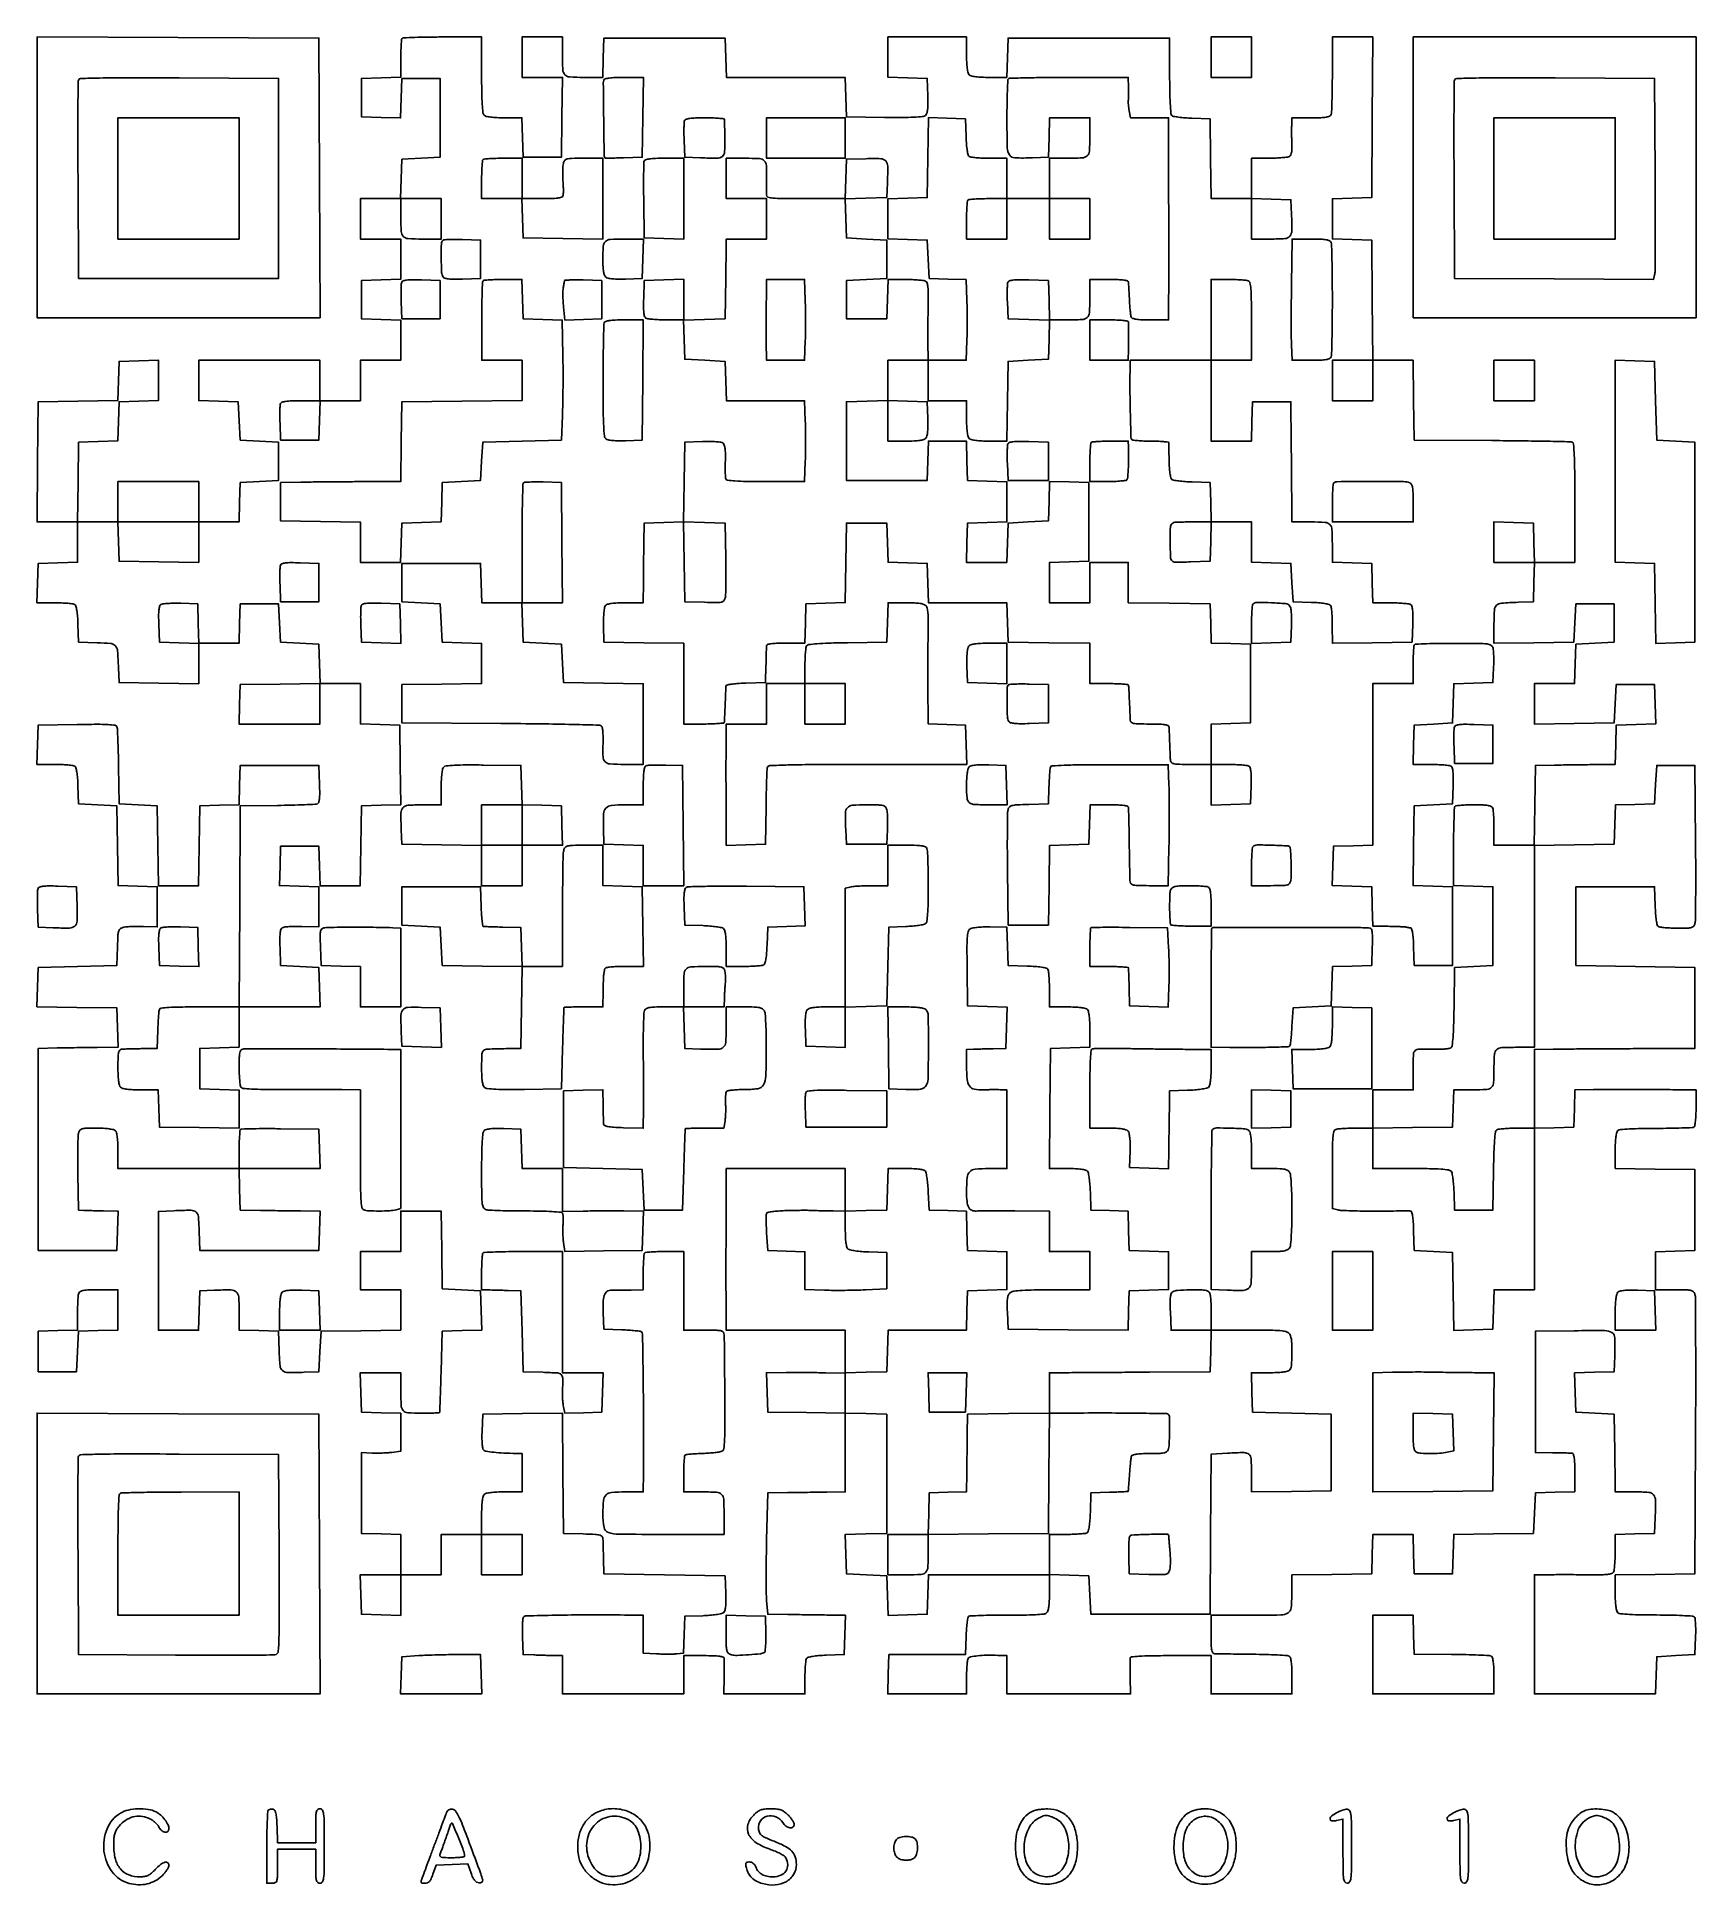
# Model space of a CAD drawing. Extents: x 156 to 936, y 100 to 969.
import ezdxf

# ---------------------------------------------------------------- set-up
doc = ezdxf.new("R2010")
doc.units = 0

msp = doc.modelspace()

# ---------------------------------------------------------------- linework, layer by layer
for points in [[(327.666667, 968.333333, 0.174595), (327.400837, 967.768224, 0.005912), (327.195833, 965.278732, 0.010516), (327.048335, 962.289663, 0.007069), (327, 958.870859), (327, 950.075052), (317.75, 949.787526), (308.5, 949.5), (308.5, 940.5), (308.5, 931.5), (317.711984, 931.212977), (326.923969, 930.925954), (327.211984, 940.212977), (327.5, 949.5), (336.5, 949.5), (345.5, 949.5), (345.5, 931), (345.5, 912.5), (336.5, 912), (327.5, 911.5), (327.212474, 902.25), (326.924948, 893), (317.462474, 893), (308, 893), (308, 883.5), (308, 874), (317.5, 874), (327, 874), (327, 864.537526), (327, 855.075052), (317.75, 854.787526), (308.5, 854.5), (308.5, 845.5), (308.5, 836.5), (317.75, 836.212474), (327, 835.924948), (327, 826.462474), (327, 817), (317.5, 817), (308, 817), (308, 807.5), (308, 798), (298.5, 798), (289, 798), (289, 807.5), (289, 817), (260.5, 817), (232, 817), (232, 807.537526), (232, 798.075052), (241.25, 797.787526), (250.5, 797.5), (251, 788.5), (251.5, 779.5), (260.5, 779), (269.5, 778.5), (269.5, 769.5), (269.5, 760.5), (260.5, 760), (251.5, 759.5), (251.212474, 750.25), (250.924948, 741), (241.462474, 741), (232, 741), (232, 750.5), (232, 760), (213, 760), (194, 760), (194, 750.5), (194, 741), (184.477935, 741), (174.955869, 741), (175.227935, 759.75), (175.5, 778.5), (184.712964, 778.787036), (193.925929, 779.074071), (194.212964, 788.287036), (194.5, 797.5), (203.75, 797.787526), (213, 798.075052), (213, 807.575052), (213, 817.075052), (203.75, 816.787526), (194.5, 816.5), (194.212764, 807.271928), (193.925529, 798.043857), (175.212764, 797.771928), (156.5, 797.5), (156.234427, 769.25), (155.968853, 741), (165.484427, 741), (175, 741), (175, 731.537526), (175, 722.075052), (165.75, 721.787526), (156.5, 721.5), (156.212474, 712.25), (155.924948, 703), (164.212474, 702.984687, -0.008541), (167.474731, 702.92293, -0.011541), (170.419811, 702.748704, -0.008673), (172.854113, 702.505653, -0.112803), (173.706033, 702.202843, -0.192561), (174.236162, 701.466763, -0.02067), (174.666992, 699.36687, -0.020911), (175.005667, 696.539342, -0.010674), (175.206033, 692.968156), (175.5, 684.5), (184.240685, 684.211203, -0.014923), (190.746161, 683.801646, -0.195196), (192.850964, 682.710509, -0.159803), (193.81473, 680.366323, -0.009206), (194.245668, 672.5), (194.5, 665.5), (213.25, 665.227935), (232, 664.955869), (232, 674.477935), (232, 684), (241.462474, 684), (250.924948, 684), (251.212474, 693.25), (251.5, 702.5), (260.5, 702.5), (269.5, 702.5), (270, 693.5), (270.5, 684.5), (279.5, 684), (288.5, 683.5), (288.787232, 674.272202), (289.074464, 665.044404), (270.287232, 664.772202), (251.5, 664.5), (251.212474, 655.25), (250.924948, 646), (269.962474, 646), (289, 646), (289, 655.5), (289, 665), (298.5, 665), (308, 665), (308, 655.537526), (308, 646.075052), (317.25, 645.787526), (326.5, 645.5), (326.771926, 626.787816), (327.043852, 608.075632), (317.771926, 607.787816), (308.5, 607.5), (308.227935, 588.75), (307.955869, 570), (298.515461, 570), (289.075052, 570), (288.787526, 579.25), (288.5, 588.5), (279.5, 588.5), (270.5, 588.5), (270.212977, 579.288016), (269.925954, 570.076031), (279.212977, 569.788016), (288.5, 569.5), (288.5, 560.095459), (288.5, 550.690918), (280.5, 550.86316, 0.010182), (277.341681, 550.866835, 0.013491), (274.470153, 550.734133, 0.010831), (272.102809, 550.508981, 0.117243), (271.206902, 550.182048, 0.183151), (270.611628, 549.357301, 0.038873), (270.279608, 547.585001, 0.027005), (270.136336, 544.909049, 0.008578), (270.206902, 540.914347), (270.5, 532.5), (279.5, 532), (288.5, 531.5), (288.787526, 522.25), (289.075052, 513), (270.027734, 513), (250.980417, 513), (251.240208, 560.25), (251.5, 607.5), (268.966527, 607.7261, 0.002617), (275.755613, 607.849525, 0.003904), (281.690789, 608.034876, 0.001709), (286.751761, 608.249818, 0.080308), (287.755698, 608.459747, 0.230735), (288.38357, 609.132566, 0.046619), (288.724607, 610.779803, 0.028627), (288.867535, 613.436735, 0.00737), (288.789171, 617.733647), (288.5, 626.5), (270, 626.5), (251.5, 626.5), (251.212964, 617.287036), (250.925929, 608.074071), (241.712964, 607.787036), (232.5, 607.5), (232.227935, 588.75), (231.955869, 570), (222.5, 570), (213.044131, 570), (212.772065, 588.75), (212.5, 607.5), (203.5, 608), (194.5, 608.5), (194.2739, 625.966527, 0.002584), (194.150937, 632.754454, 0.00386), (193.966987, 638.685934, 0.001673), (193.753971, 643.746335, 0.08042), (193.546594, 644.739174, 0.276042), (192.682035, 645.418121, 0.018016), (189.379109, 645.719592, 0.014515), (184.105193, 645.85656, 0.002964), (174.772695, 645.772646), (156.5, 645.5), (156.212474, 636.25), (155.924948, 627), (164.212474, 626.984687, -0.008541), (167.474731, 626.92293, -0.011541), (170.419811, 626.748704, -0.008673), (172.854113, 626.505653, -0.112803), (173.706033, 626.202843, -0.192561), (174.236162, 625.466763, -0.02067), (174.666992, 623.36687, -0.020911), (175.005667, 620.539342, -0.010674), (175.206033, 616.968156), (175.5, 608.5), (184.5, 608), (193.5, 607.5), (193.771928, 588.787236), (194.043857, 570.074471), (203.271928, 569.787236), (212.5, 569.5), (212.5, 560.036292), (212.5, 550.572584), (206, 550.797019, 0.009226), (203.312547, 550.84019, 0.009098), (200.612694, 550.784605, 0.009005), (198.25083, 550.650334, 0.034148), (196.787895, 550.439595, 0.083118), (195.197878, 549.809691, 0.180541), (194.393741, 548.795764, 0.065468), (194.027193, 546.809971, 0.004655), (193.787895, 541.178868), (193.5, 532.5), (175, 532), (156.5, 531.5), (156.212768, 522.272202), (155.925536, 513.044404), (174.712768, 512.772202), (193.5, 512.5), (193.787526, 503.25), (194.075052, 494), (184.287526, 493.948134, 0.001232), (179.886559, 493.913966, 0.000769), (174.731336, 493.853302, 0.000772), (169.650879, 493.777852, 0.001404), (165.5, 493.698134), (156.5, 493.5), (156.5, 446), (156.5, 398.5), (175, 398.5), (193.5, 398.5), (193.787526, 407.75), (194.075052, 417), (187.287526, 417.09854, -0.00152), (184.50558, 417.147384, -0.001579), (181.759461, 417.212625, -0.001519), (179.384212, 417.283782, -0.006881), (178, 417.34854), (175.5, 417.5), (175.214823, 434.5, -0.003227), (175.145932, 441.175971, -0.00446), (175.176222, 447.167188, -0.002845), (175.275104, 452.194714, -0.054093), (175.483876, 453.75, -0.110749), (176.102842, 454.992689, -0.157387), (177.13046, 455.659901, -0.059985), (179.086567, 455.943202, -0.006001), (183.819052, 456, -0.012205), (187.091546, 455.92011, -0.021007), (189.806081, 455.672889, -0.02162), (191.883979, 455.30322, -0.142478), (192.8, 454.8, -0.144849), (193.310542, 453.860329, -0.021091), (193.677711, 451.693122, -0.020332), (193.92177, 448.828493, -0.011084), (194, 445.3), (194, 437), (222.463788, 437), (250.927576, 437), (251.213788, 427.25), (251.5, 417.5), (261, 417.329024, 0.000734), (265.310027, 417.257785, 0.000438), (270.437586, 417.185059, 0.000439), (275.54497, 417.121578, 0.000761), (279.787526, 417.079024), (289.075052, 417), (288.787526, 407.75), (288.5, 398.5), (260.5, 398.5), (232.5, 398.5), (232.213926, 407.640319, 0.01399), (231.8069, 414.500116, 0.205492), (230.688048, 416.584758, 0.172296), (228.31466, 417.402029, 0.009277), (220.25, 417.174833), (213, 416.835882), (213, 388.917941), (213, 361), (222.462474, 361), (231.924948, 361), (232.212474, 370.25), (232.5, 379.5), (239.479083, 379.800912, -0.012303), (247.116254, 379.942101, -0.176255), (249.625306, 379.011851, -0.202443), (250.771894, 376.739673, -0.016964), (251, 370.018474), (251, 361.075052), (260.25, 360.787526), (269.5, 360.5), (269.787398, 351.259666, 0.015844), (270.223546, 344.321238, 0.194277), (271.421808, 342.009645, 0.177046), (273.942653, 341.065605, 0.012739), (281.520917, 341.199088), (288.5, 341.5), (289, 351), (289.5, 360.5), (308.25, 360.772065), (327, 361.044131), (327, 370.522065), (327, 380), (317.5, 380), (308, 380), (308, 389), (308, 398), (317.5, 398), (327, 398), (327, 407.5), (327, 417), (336.477441, 417), (345.954883, 417), (346.227441, 398.75), (346.5, 380.5), (355.5, 380), (364.5, 379.5), (364.787023, 370.288016), (365.074046, 361.076031), (355.787023, 360.788016), (346.5, 360.5), (345.944016, 341.5, -0.000919), (345.716886, 334.197375, -0.001503), (345.49436, 328.007812, -0.000154), (345.277205, 322.478061, -0.15636), (345.194016, 322.25, -0.222997), (344.994843, 322.148323, -0.001022), (342.591545, 322.073438, -0.004489), (339.83856, 322.018018, -0.002788), (336.606989, 322, -0.016513), (330.247211, 322.210097, -0.200243), (328.105184, 323.274844, -0.169063), (327.165061, 325.633574, -0.011079), (327, 333.081787), (327, 341), (317.462474, 341), (307.924948, 341), (308.212474, 331.75), (308.5, 322.5), (317.75, 322.212474), (327, 321.924948), (327, 313.023747), (327, 304.122546), (322.75, 303.580389, -0.015323), (320.764054, 303.388676, -0.007989), (318.279688, 303.265313, -0.007936), (315.723918, 303.219903, -0.01201), (313.5, 303.269116), (308.5, 303.5), (308.5, 284.5), (308.5, 265.5), (317.75, 265.212474), (327, 264.924948), (327, 255.462474), (327, 246), (317.462474, 246), (307.924948, 246), (308.212474, 236.75), (308.5, 227.5), (317.75, 227.212474), (327, 226.924948), (327, 236.462474), (327, 246), (336.5, 246), (346, 246), (346, 255.5), (346, 265), (355.5, 265), (365, 265), (365, 255.5), (365, 246), (374.5, 246), (384, 246), (384, 255.5), (384, 265), (374.5, 265), (365, 265), (365, 273.8, -0.010168), (365.076788, 277.57572, -0.019692), (365.318182, 280.584848, -0.020534), (365.683085, 282.838945, -0.147006), (366.2, 283.8, -0.144849), (367.139671, 284.310542, -0.021091), (369.306878, 284.677711, -0.020332), (372.171507, 284.92177, -0.011084), (375.7, 285), (384, 285), (384, 294), (384, 303), (381.25, 303.050326, -0.0078), (375.412976, 303.248265, -0.01462), (370.705232, 303.619702, -0.012369), (367.087013, 304.102722, -0.15829), (365.884064, 304.715936, -0.165824), (365.514498, 305.468011, -0.012942), (365.282948, 307.725802, -0.016541), (365.163109, 310.495793, -0.01186), (365.205143, 313.594857), (365.5, 321.5), (384.234389, 321.772008), (402.968779, 322.044016), (403.234389, 293.772008), (403.5, 265.5), (412.75, 265.212474, -0.004264), (418.52062, 264.983824, -0.0536), (420.673065, 264.646992, -0.178504), (421.657551, 263.950658, -0.144638), (422.060483, 262.712474, -0.000042), (422.095045, 261.444269, -0.000008), (422.15887, 259.093664, -0.000008), (422.233491, 256.342202, -0.000008), (422.310483, 253.5), (422.5, 246.5), (450.980363, 246), (479.460726, 245.5), (479.763788, 237.400185, -0.009251), (479.836821, 233.535666, -0.027965), (479.690761, 230.907696, -0.040678), (479.344723, 229.134704, -0.152161), (478.733589, 228.193861, -0.125608), (477.787332, 227.745122, -0.01269), (475.309737, 227.326122, -0.015268), (472.283759, 226.986953, -0.011587), (468.950164, 226.793676), (460.5, 226.5), (460.212599, 217.85504), (459.925198, 209.210079), (456.712599, 208.85504, -0.020461), (455.059423, 208.740537, -0.00663), (452.607763, 208.703822, -0.006598), (449.878462, 208.735159, -0.00737), (447.25, 208.838821), (441, 209.177642), (441, 218.088821), (441, 227), (432.25, 227.090169, 0.003088), (414.972305, 227.1615, 0.004428), (399.660533, 226.994525, 0.00104), (386.02444, 226.696643, 0.192703), (384.751407, 226.151407, 0.173881), (384.431924, 225.474679, 0.009485), (384.24608, 223.090455, 0.013828), (384.155618, 220.188812, 0.009587), (384.207021, 216.907021), (384.5, 208.5), (389.5, 208.322748, 0.001267), (391.723852, 208.249553, 0.000837), (394.279688, 208.176195, 0.000842), (396.76447, 208.113227, 0.001634), (398.75, 208.072748), (403, 208), (403, 199), (403, 190), (431.5, 190), (460, 190), (460, 199), (460, 208), (469.5, 208, -0.006837), (474.022096, 207.938162, -0.025637), (476.851964, 207.715246, -0.038543), (478.59405, 207.349538, -0.317677), (479.070637, 206.75, -0.014849), (479.092775, 205.922726, -0.001029), (479.081111, 203.590625, -0.001463), (479.053338, 200.809528, -0.0011), (479.007099, 197.75), (478.872924, 190), (497.936462, 190), (517, 190), (517.015313, 197.75, -0.009121), (517.07711, 200.806269, -0.012155), (517.251296, 203.57771, -0.009471), (517.494844, 205.866303, -0.110752), (517.797157, 206.706033, -0.192561), (518.533237, 207.236162, -0.02067), (520.63313, 207.666992, -0.020911), (523.460658, 208.005667, -0.010674), (527.031844, 208.206033), (535.5, 208.5), (535.787526, 217.75), (536.075052, 227), (527.287526, 227.106392, -0.000252), (523.238483, 227.157453, -0.000139), (518.290711, 227.223716, -0.000139), (513.275305, 227.29367, -0.000223), (509, 227.356392), (499.5, 227.5), (499, 234, -0.016442), (498.83376, 237.785154, -0.002752), (498.79375, 245.053125, -0.003013), (498.845251, 253.600571, -0.002668), (499, 262.5), (499.5, 284.5), (509, 284.643608, -0.000218), (513.272687, 284.706331, -0.000136), (518.279688, 284.776284, -0.000137), (523.215497, 284.842549, -0.000248), (527.25, 284.893608), (536, 285), (536, 303.536212), (536, 322.072424), (545.75, 321.786212), (555.5, 321.5), (555.5, 293.5), (555.5, 265.5), (545.712959, 265.213341), (535.925919, 264.926682), (536.212959, 255.713341), (536.5, 246.5), (546, 246), (555.5, 245.5), (555.788016, 236.212977), (556.076031, 226.925954), (565.288016, 227.212977), (574.5, 227.5), (574.787526, 236.75), (575.075052, 246), (603.537526, 246), (632, 246), (632, 237.622445, -0.009415), (631.925388, 233.66045, -0.027093), (631.673375, 230.923896, -0.038322), (631.25178, 229.061428, -0.145732), (630.596818, 228.080352, -0.149555), (629.291483, 227.534893, -0.010864), (625.355829, 227.230543, -0.011607), (619.842916, 227.052763, -0.004167), (611.986253, 227.047342, 0.004624), (605.329962, 227.036668, 0.007163), (599.585307, 226.892002, 0.002827), (594.692492, 226.670902, 0.185739), (593.933826, 226.333826, 0.158643), (593.587172, 225.65263, 0.008667), (593.250536, 223.241786, 0.012765), (592.968606, 220.310133, 0.008925), (592.794391, 216.994391), (592.5, 208.5), (574.5, 208.5), (556.5, 208.5), (556.212474, 199.25), (555.924948, 190), (574.462474, 190), (593, 190), (593.015313, 197.75, -0.00875), (593.074756, 200.801695, -0.011792), (593.241942, 203.55896, -0.008946), (593.475173, 205.836781, -0.113399), (593.765313, 206.642203, -0.203383), (594.91366, 207.42431, -0.022585), (598.119236, 207.913556, -0.02259), (602.408779, 208.176064, -0.011885), (607.75, 208.134296), (612, 208), (612, 199), (612, 190), (641.063538, 190), (670.127076, 190), (669.992901, 197.75, -0.0011), (669.946662, 200.809528, -0.001463), (669.918889, 203.590625, -0.001029), (669.907225, 205.922726, -0.014849), (669.929363, 206.75, -0.362749), (670.53976, 207.402041, -0.014238), (674.049018, 207.732623, -0.013433), (679.537568, 207.944525, -0.002931), (689, 208), (708, 208), (708, 199), (708, 190), (727, 190), (746, 190), (746, 198.440983, 0.009585), (745.92738, 202.22901, 0.024001), (745.689017, 204.983238, 0.029014), (745.314643, 206.905665, 0.188703), (744.75, 207.690983, 0.126831), (743.765085, 208.019668, 0.003405), (739.167187, 208.309596, 0.006889), (733.721694, 208.54055, 0.004639), (727.5, 208.660833, -0.000416), (721.242885, 208.728931, -0.000592), (715.685938, 208.800614, -0.000324), (710.985836, 208.869857, -0.008883), (709.75, 208.910833, -0.214432), (708.833378, 209.380344, -0.121783), (708.301088, 210.533111, -0.042355), (708.05359, 212.869253, -0.005222), (708, 218), (708, 227), (726.383369, 227, 0.004199), (740.763673, 227.120771, 0.131336), (744.150841, 228.087335, 0.244), (745.674675, 230.556118, 0.018118), (745.986345, 238.727935), (746, 245.955869), (764.75, 246.227935), (783.5, 246.5), (783.787526, 255.75), (784.075052, 265), (793.5, 265), (802.924948, 265), (803.212474, 255.75), (803.5, 246.5), (812.5, 246.5), (821.5, 246.5), (821.787236, 255.728072), (822.074471, 264.956143), (840.787236, 265.228072), (859.5, 265.5), (860, 275), (860.5, 284.5), (869.75, 284.787526), (879, 285.075052), (879, 294.037526, 0.007552), (878.936285, 298.255654, 0.02649), (878.710609, 300.962615, 0.038764), (878.34269, 302.658527, 0.295874), (877.75, 303.162153, 0.023907), (876.916404, 303.229987, 0.001593), (874.517187, 303.302478, 0.002295), (871.655321, 303.366681, 0.001715), (868.5, 303.412153), (860.5, 303.5), (860.5, 332), (860.5, 360.5), (878.731386, 360.748256, -0.004369), (893.0467, 360.818093, -0.138067), (896.398432, 359.860606, -0.252131), (897.839052, 357.368689, -0.017518), (897.798618, 348.988223), (897.5, 341.5), (888.212977, 341.211984), (878.925954, 340.923969), (879.212977, 331.711984), (879.5, 322.5), (888.5, 322), (897.5, 321.5), (897.670976, 312, -0.000662), (897.742218, 307.72731, -0.000413), (897.814941, 302.720312, -0.000414), (897.878466, 297.784501, -0.000753), (897.920976, 293.75), (898, 285), (906.980948, 285, -0.017192), (913.752097, 284.767116, -0.20709), (916.017836, 283.595696, -0.171789), (916.939951, 281.02952, -0.011142), (916.798618, 272.988223), (916.5, 265.5), (907.25, 265.212474), (898, 264.924948), (897.984687, 256.712474, -0.00935), (897.918025, 253.471276, -0.012388), (897.72919, 250.526567, -0.009786), (897.464648, 248.0954, -0.109735), (897.136411, 247.186477, -0.187083), (896.304599, 246.572623, -0.036226), (894.437012, 246.206766, -0.025722), (891.616033, 246.010126, -0.008179), (887.401724, 246.00253, 0.001761), (883.325489, 246.047508, 0.001003), (878.397694, 246.07464, 0.001002), (873.436818, 246.082063, 0.001658), (869.25, 246.066053), (860, 246), (860, 218), (860, 190), (888.461067, 190), (916.922134, 190), (917.211067, 198.75), (917.5, 207.5), (926.5, 208), (935.5, 208.5), (935.792979, 216.907021, 0.010281), (935.839885, 220.193128, 0.014674), (935.735951, 223.108424, 0.010537), (935.52991, 225.49676, 0.171211), (935.187424, 226.212576, 0.182454), (934.388173, 226.573784, 0.003241), (929.600525, 226.847166, 0.007661), (923.956347, 227.046125, 0.004979), (917.429967, 227.111111, -0.004777), (910.294868, 227.179281, -0.009906), (904.729499, 227.395995, -0.006875), (900.430242, 227.708157, -0.152796), (899.285523, 228.178, -0.157712), (898.707951, 229.088633, -0.029204), (898.320385, 231.061396, -0.023875), (898.075369, 233.843104, -0.010029), (898, 237.600379), (898, 245.955869), (916.75, 246.227935), (935.5, 246.5), (935.775965, 311, 0.000804), (935.842421, 335.887072, 0.001273), (935.810766, 357.214063, 0.000271), (935.725021, 375.961991, 0.0582), (935.506913, 377.75, 0.122617), (934.85145, 379.003915, 0.154504), (933.732859, 379.672196, 0.053326), (931.548599, 379.947537, 0.004711), (925.980948, 380), (917, 380), (917, 388.962474), (917, 397.924948), (926.25, 398.212474), (935.5, 398.5), (935.5, 417.5), (935.5, 436.5), (916.75, 436.772065), (898, 437.044131), (898, 445.399621, -0.010029), (898.075369, 449.156896, -0.023875), (898.320385, 451.938604, -0.029204), (898.707951, 453.911367, -0.157712), (899.285523, 454.822, -0.152615), (900.427684, 455.291266, -0.006939), (904.696615, 455.603715, -0.009969), (910.220215, 455.820614, -0.004828), (917.291124, 455.888889, 0.003431), (923.771027, 455.933358, 0.005239), (929.391783, 456.06942, 0.002047), (934.200439, 456.255964, 0.128375), (935.005601, 456.503461, 0.218923), (935.399149, 457.096126, 0.01144), (935.707895, 459.417042, 0.016347), (935.927867, 462.280057, 0.010998), (936, 465.559017), (936, 474), (927.75, 474.065134, 0.000915), (916.80417, 474.13153, 0.000876), (905.700205, 474.159117, 0.000915), (895.577626, 474.148001, 0.001977), (887.788933, 474.094396), (879.077866, 474), (878.788933, 465.25), (878.5, 456.5), (869.25, 456.212474), (860, 455.924948), (860, 474.462474), (860, 493), (868.75, 493.118471, -0.001476), (873.818862, 493.172134, -0.000253), (883.448437, 493.240778, -0.000276), (894.755624, 493.309425, -0.000246), (906.5, 493.368471), (935.5, 493.5), (935.5, 512.5), (935.5, 531.5), (907.5, 532), (879.5, 532.5), (879.5, 551), (879.5, 569.5), (898, 569.5), (916.5, 569.5), (916.792098, 560.532999, 0.009786), (916.991711, 556.707636, 0.020298), (917.326695, 553.737125, 0.020215), (917.75425, 551.552989, 0.195149), (918.292098, 550.798312, 0.110623), (919.132389, 550.495574, 0.00952), (921.416145, 550.251635, 0.012192), (924.181845, 550.077197, 0.009156), (927.230948, 550.015313, 0.00603), (931.935001, 550.062724, 0.060451), (933.877035, 550.342129, 0.158592), (934.896556, 551.007481, 0.11024), (935.50973, 552.25, 0.05721), (935.724487, 553.965497, 0.000802), (935.814745, 564.414062, 0.002229), (935.845976, 576.540395, 0.001465), (935.778782, 590.5), (935.5, 626.5), (926.5, 626.5), (917.5, 626.5), (917, 617.5), (916.5, 608.5), (907.287036, 608.212964), (898.074071, 607.925929), (897.787036, 598.712964), (897.5, 589.5), (878.727853, 589.227853), (859.955707, 588.955707), (860.227853, 607.727853), (860.5, 626.5), (869.5, 626.668363, -0.00086), (873.645783, 626.738781, -0.000476), (878.709289, 626.81125, -0.000474), (883.84044, 626.874932, -0.000764), (888.212474, 626.918363), (897.924948, 627), (898.212474, 636.25), (898.5, 645.5), (907.787023, 645.788016), (917.074046, 646.076031), (916.787023, 655.288016), (916.5, 664.5), (907.5, 664.5), (898.5, 664.5), (898, 655.5), (897.5, 646.5), (878.75, 646.227935), (860, 645.955869), (860, 655.477935), (860, 665), (869.462474, 665), (878.924948, 665), (879.212474, 674.25), (879.5, 683.5), (888.5, 684), (897.5, 684.5), (897.5, 693.5), (897.5, 702.5), (888.5, 702.5), (879.5, 702.5), (879, 693.5), (878.5, 684.5), (859.75, 684.227935), (841, 683.955869), (841, 692.958883, -0.014005), (841.188915, 699.701993, -0.198811), (842.213314, 701.830689, -0.165771), (844.523155, 702.810585, -0.009086), (852.5, 703.245668), (859.5, 703.5), (859.787526, 712.75), (860.075052, 722), (869.537526, 722), (879, 722), (879, 750.031385, 0.001958), (878.945016, 764.074437, 0.009003), (878.734725, 772.212146, 0.007053), (878.420257, 777.633014, 0.294129), (877.75, 778.525439, 0.083661), (876.739454, 778.717238, 0.0004), (866.145313, 778.927384, 0.001843), (854.081751, 779.112558, 0.001163), (840, 779.244055), (803.5, 779.5), (803.227935, 798.25), (802.955869, 817), (793.493508, 817), (784.031147, 817), (783.765573, 845.25), (783.5, 873.5), (774.25, 873.787526), (765, 874.075052), (765, 883.5), (765, 892.924948), (774.25, 893.212474), (783.5, 893.5), (783.762025, 931.25), (784.02405, 969), (774.512025, 969), (765, 969), (765, 951.581787, -0.003244), (764.955951, 944.792976, -0.00474), (764.821697, 938.815525, -0.002396), (764.635772, 933.755458, -0.081401), (764.393011, 932.581787, -0.192406), (763.653872, 931.782907, -0.06988), (762.154102, 931.311531, -0.034532), (759.571713, 931.062976, -0.00673), (754.893011, 931), (746, 931), (745.870953, 927.25, 0.00783), (745.837542, 925.467314, 0.003708), (745.847507, 923.168557, 0.003674), (745.893452, 920.763277, 0.005189), (745.972352, 918.621685, -0.019248), (745.991377, 916.437944, -0.040837), (745.803507, 914.758591, -0.05522), (745.427545, 913.557532, -0.149161), (744.851398, 912.886997, -0.108922), (743.921271, 912.549751, -0.010078), (741.473536, 912.277687, -0.012607), (738.508297, 912.0837, -0.009565), (735.25, 912.015313), (727, 912), (727, 902.5), (727, 893), (717.522065, 893), (708.044131, 893), (707.772065, 911.75), (707.5, 930.5), (699.005609, 930.794391, -0.01065), (695.678515, 930.980712, -0.014802), (692.711048, 931.298982, -0.011214), (690.287439, 931.687305, -0.152736), (689.505609, 932.098747, -0.17956), (689.074732, 933.043474, -0.004716), (688.778476, 937.729348, -0.008775), (688.567346, 943.565939, -0.004652), (688.5, 950.804356), (688.5, 968.5), (650.5, 968.5), (612.5, 968.5), (612.212474, 959.25), (611.924948, 950), (603.662474, 950, -0.011159), (600.152513, 950.078344, -0.02038), (597.298731, 950.322617, -0.021131), (595.138013, 950.689961, -0.144682), (594.2, 951.2, -0.144849), (593.689458, 952.139671, -0.021091), (593.322289, 954.306878, -0.020332), (593.07823, 957.171507, -0.011084), (593, 960.7), (593, 969), (574.5, 969), (556, 969), (556, 959.537526), (556, 950.075052), (565.25, 949.787526), (574.5, 949.5), (574.787955, 941.403945, -0.008942), (574.858305, 937.422674, -0.030291), (574.700505, 934.829635, -0.047636), (574.323256, 933.114815, -0.142536), (573.657104, 932.130385, -0.150949), (572.310631, 931.572043, -0.011656), (568.363156, 931.294702, -0.011716), (562.712463, 931.162451, -0.003819), (554.369149, 931.226441), (536.5, 931.5), (536.212474, 940.75), (535.924948, 950), (508, 950), (480.075052, 950), (479.787526, 959.25), (479.5, 968.5), (451, 968.5), (422.5, 968.5), (422.212474, 959.25), (421.924948, 950), (413.069463, 950, -0.014889), (406.341871, 950.20038, -0.195866), (404.139748, 951.254332, -0.174757), (403.170318, 953.602344, -0.011384), (403, 961.081787), (403, 969), (393.5, 969), (384, 969), (384, 959.5), (384, 950), (393.522065, 950), (403.044131, 950), (402.772065, 931.25), (402.5, 912.5), (393.5, 912.5), (384.5, 912.5), (384.212474, 921.75), (383.924948, 931), (375.662474, 931, -0.011159), (372.152513, 931.078344, -0.02038), (369.298731, 931.322617, -0.021131), (367.138013, 931.689961, -0.144682), (366.2, 932.2, -0.17093), (365.619714, 933.411132, -0.011288), (365.283708, 937.324625, -0.011908), (365.063952, 942.919232, -0.003861), (365, 951.2), (365, 969), (346.666667, 969, 0.0034), (339.591013, 968.951878, 0.005368), (333.522917, 968.804167, 0.001621), (328.281849, 968.603258, 0.188134)], [(269.5, 902.5), (269.5, 855.5), (222.5, 855.5), (175.5, 855.5), (175.239372, 901.5, -0.000997), (175.174287, 919.225103, -0.001596), (175.197198, 934.357597, -0.000282), (175.267665, 947.72814, -0.090314), (175.461789, 948.759906, -0.301449), (176.45055, 949.464468, -0.003096), (185.402033, 949.70934, -0.005599), (198.68089, 949.841585, -0.001079), (222.722417, 949.759906), (269.5, 949.5)], [(440.772065, 931.25), (440.5, 912.5), (431.75, 912.211067, -0.003126), (428.387679, 912.121081, -0.005126), (425.539672, 912.091882, -0.001108), (423.056834, 912.097386, -0.314798), (422.895691, 912.211067, -0.083457), (422.601208, 913.830065, -0.000411), (422.391306, 930.522353, -0.000373), (422.206828, 947.282746, -0.092908), (422.466286, 948.75, -0.242467), (423.112906, 949.334209, -0.032133), (424.980016, 949.702478, -0.024599), (427.80643, 949.932796, -0.00803), (431.99068, 950), (441.044131, 950)], [(669.118483, 945.25, -0.004476), (669.149212, 943.32793, -0.005043), (669.143574, 941.480635, -0.004633), (669.108381, 939.910144, -0.027177), (669.037521, 939.088333, 0.045642), (669.000227, 938.329926, 0.011884), (669.080631, 937.110708, 0.01198), (669.239271, 935.719961, 0.011978), (669.464351, 934.338333), (670.090626, 931), (679.045313, 931), (688, 931), (688.010009, 921.75, -0.000099), (688.031334, 897.62899, -0.000108), (688.042323, 874.223244, -0.000087), (688.043886, 854.139562, -0.000769), (688.029351, 845.25), (688, 836), (679.468615, 836, -0.008235), (675.389753, 836.067185, -0.028495), (672.76017, 836.304264, -0.043326), (671.090899, 836.701257, -0.22475), (670.423697, 837.338246, -0.060052), (670.205765, 838.204567, -0.006111), (669.963712, 840.313709, -0.007571), (669.743312, 842.843579, -0.005968), (669.578922, 845.588246, 0.00085), (669.44302, 848.326583, 0.001103), (669.308604, 850.83686, 0.000826), (669.18782, 852.940549, 0.009937), (669.12384, 853.75, 0.30322), (668.63604, 854.343971, 0.039585), (666.953781, 854.711838, 0.026608), (664.248013, 854.936806, 0.007438), (660, 855), (651, 855), (651, 846.106989, -0.014732), (650.800898, 839.350994, -0.19511), (649.750156, 837.143776, -0.175559), (647.407908, 836.171283, -0.011491), (639.955738, 836), (632.075052, 836), (631.787526, 826.75), (631.5, 817.5), (622, 817), (612.5, 816.5), (612.227935, 797.75), (611.955869, 779), (603.677935, 779, -0.011128), (600.160339, 779.078297, -0.02036), (597.302088, 779.322482, -0.021115), (595.138697, 779.689753, -0.144751), (594.2, 780.2, -0.144849), (593.689458, 781.139671, -0.021091), (593.322289, 783.306878, -0.020332), (593.07823, 786.171507, -0.011084), (593, 789.7), (593, 798), (584, 798), (575, 798), (575, 807.5), (575, 817), (565.5, 817), (556, 817), (556, 807.537526), (556, 798.075052), (565.25, 797.787526), (574.5, 797.5), (574.793771, 789.655204, -0.01153), (574.842502, 786.264652, -0.021342), (574.701133, 783.514748, -0.023545), (574.405224, 781.431833, -0.126804), (573.921326, 780.405204, -0.145524), (572.939147, 779.748928, -0.03848), (571.078343, 779.326735, -0.027148), (568.342652, 779.0746, -0.009406), (564.377555, 779), (556, 779), (556, 788.536212), (556, 798.072424), (546.25, 797.786212), (536.5, 797.5), (536.5, 779), (536.5, 760.5), (555.5, 760.5), (574.5, 760.5), (574.787526, 769.75), (575.075052, 779), (584, 779), (592.924948, 779), (593.212474, 769.75), (593.5, 760.5), (602.75, 760.212474), (612, 759.924948), (612, 750.5), (612, 741.075052), (602.75, 740.787526), (593.5, 740.5), (593.212474, 731.25), (592.924948, 722), (602.424948, 722), (611.924948, 722), (612.212474, 731.25), (612.5, 740.5), (622, 741), (631.5, 741.5), (631.788016, 750.787023), (632.076031, 760.074046), (641.288016, 759.787023), (650.5, 759.5), (650.5, 741), (650.5, 722.5), (641.25, 722.212474), (632, 721.924948), (632, 712.462474), (632, 703), (641.5, 703), (651, 703), (651, 712.5), (651, 722), (660, 722), (669, 722), (669, 712.521593), (669, 703.043186), (688.25, 702.771593), (707.5, 702.5), (707.787036, 693.287036), (708.074071, 684.074071), (717.287036, 683.787036), (726.5, 683.5), (726.5, 665), (726.5, 646.5), (717.25, 646.212474), (708, 645.924948), (708, 636.462474), (708, 627), (716.25, 626.984687, -0.00917), (719.504112, 626.918959, -0.012203), (722.45641, 626.732898, -0.00954), (724.894283, 626.472467, -0.110402), (725.793098, 626.149034, -0.187221), (726.389362, 625.340297, -0.039341), (726.721251, 623.5815, -0.027159), (726.864234, 620.914541, -0.008519), (726.793098, 616.914347), (726.5, 608.5), (717.25, 608.212474), (708, 607.924948), (708, 617.462474), (708, 627), (698.5, 627, -0.004889), (693.06753, 627.053119, -0.04007), (690.60345, 627.299489, -0.114622), (689.377811, 627.829276, -0.218391), (688.8694, 628.75, -0.007161), (688.806718, 629.790511, -0.001057), (688.714611, 631.895312, -0.001192), (688.616957, 634.383081, -0.001025), (688.525854, 637, 0.001633), (688.432871, 639.58058, 0.002086), (688.329502, 641.957813, 0.001616), (688.228094, 643.949929, 0.017607), (688.156454, 644.75, 0.297257), (687.654395, 645.343179, 0.038732), (685.95489, 645.710932, 0.026426), (683.239119, 645.936414, 0.007499), (679, 646, -0.005175), (673.86019, 646.053203, -0.042568), (671.53408, 646.300194, -0.124238), (670.396118, 646.833254, -0.216534), (669.943028, 647.75, 0.002248), (669.762097, 652.632618, 0.001629), (669.518435, 658.068658, 0.000511), (669.257616, 663.379241, 0.0367), (669.14956, 664.25, 0.327738), (668.821014, 664.550324, 0.006338), (666.400183, 664.779688, 0.01264), (663.461082, 664.945951, 0.007808), (660, 665), (651, 665), (651, 674.478407), (651, 683.956814), (631.75, 684.228407), (612.5, 684.5), (612.212474, 693.75), (611.924948, 703), (593.5, 703), (575.075052, 703), (574.787526, 712.25), (574.5, 721.5), (565.287036, 721.787036), (556.074071, 722.074071), (555.787036, 731.287036), (555.5, 740.5), (546, 740.5), (536.5, 740.5), (536.228072, 721.787236), (535.956143, 703.074471), (526.728072, 702.787236), (517.5, 702.5), (517.212474, 693.25), (516.924948, 684), (507.962474, 684, 0.007349), (503.715169, 683.937569, 0.02709), (501.040868, 683.713575, 0.04171), (499.401768, 683.345146, 0.315287), (498.944168, 682.75, 0.004132), (498.913894, 681.91804, 0.000272), (498.847699, 679.517187, 0.000394), (498.772609, 676.655326, 0.000294), (498.694168, 673.5), (498.5, 665.5), (489.25, 665.212474, 0.007871), (485.049593, 665.015689, 0.024136), (482.218655, 664.700681, 0.030456), (480.371189, 664.287606, 0.311527), (479.900428, 663.712474, 0.008416), (479.848125, 662.910256, 0.000586), (479.741729, 660.653039, 0.000832), (479.622495, 657.961032, 0.000626), (479.5, 655, -0.00086), (479.377498, 652.071966, -0.001241), (479.258271, 649.482813, -0.000639), (479.148908, 647.28755, -0.020237), (479.099572, 646.75, -0.34749), (478.789372, 646.449251, -0.005772), (476.238624, 646.220312, -0.012094), (473.149383, 646.054005, -0.007399), (469.5, 646), (460, 646), (460, 664.977935), (460, 683.955869), (441.25, 684.227935), (422.5, 684.5), (422.316634, 692.477826, -0.012456), (422.322736, 695.63986, -0.016802), (422.495531, 698.49531, -0.014317), (422.782402, 700.82207, -0.136187), (423.189079, 701.727826, -0.159191), (424.091957, 702.296831, -0.028146), (426.08354, 702.680529, -0.023455), (428.87739, 702.924627, -0.010062), (432.622445, 703), (441, 703), (441.051866, 712.75, -0.001235), (441.086031, 717.136501, -0.000769), (441.146698, 722.279687, -0.000771), (441.222149, 727.351665, -0.001399), (441.301866, 731.5), (441.5, 740.5), (450.728072, 740.787236), (459.956143, 741.074471), (460.228072, 759.787236), (460.5, 778.5), (468.84692, 778.792008, -0.011069), (472.309064, 778.836437, -0.018096), (475.240686, 778.702976, -0.017277), (477.531333, 778.435526, -0.136321), (478.497618, 778.001977, -0.149771), (479.076216, 777.120272, -0.038043), (479.432666, 775.425972, -0.028541), (479.612145, 773.012912, -0.011528), (479.592726, 769.709969, 0.00577), (479.543103, 766.857388, 0.007559), (479.567248, 764.250741, 0.005747), (479.645287, 762.076289, 0.068395), (479.799017, 761.25, 0.28981), (480.584074, 760.607182, 0.013836), (484.121315, 760.272715, 0.013446), (489.531184, 760.057751, 0.003206), (498.538369, 760), (516.86276, 760), (517.18138, 769.5, 0.005281), (517.280715, 773.82474, 0.003101), (517.312811, 779, 0.003101), (517.280715, 784.17526, 0.005281), (517.18138, 788.5), (516.86276, 798), (498.468906, 798), (480.075052, 798), (479.787526, 807.25), (479.5, 816.5), (470, 817), (460.5, 817.5), (460.212474, 826.75), (459.924948, 836), (451.712474, 836.015313, -0.009211), (448.472742, 836.081044, -0.012245), (445.532567, 836.267102, -0.009596), (443.104817, 836.527569, -0.110258), (442.206902, 836.850966, -0.187221), (441.610638, 837.659703, -0.039341), (441.278749, 839.4185, -0.027159), (441.135766, 842.085459, -0.008519), (441.206902, 846.085653), (441.5, 854.5), (450.75, 854.787526), (460, 855.075052), (460, 845.501314), (460, 835.927576), (469.75, 836.213788), (479.5, 836.5), (479.670976, 846, 0.000729), (479.742215, 850.307432, 0.000437), (479.814941, 855.426563, 0.000437), (479.878425, 860.521955, 0.00076), (479.920976, 864.75), (480, 874), (489.5, 874), (499, 874), (499, 883.5), (499, 893), (489.5, 893), (480, 893), (480, 902.5), (480, 912), (488.932612, 912, -0.015067), (495.597931, 911.799098, -0.179432), (497.9201, 910.775004, -0.191466), (498.934684, 908.515263, -0.017544), (498.988454, 902.240655, 0.002022), (498.936173, 899.914503, 0.002259), (498.904983, 897.672255, 0.00208), (498.894985, 895.761571, 0.01196), (498.9181, 894.75, 0.305093), (499.647808, 893.767901, 0.061439), (501.886335, 893.274806, 0.021506), (506.386087, 893.04474, 0.00202), (517.462474, 893), (535.924948, 893), (536.212474, 902.25), (536.5, 911.5), (545.721624, 911.78715, -0.015937), (552.688112, 911.781971, -0.205359), (554.993564, 910.703073, -0.182581), (555.945949, 908.224292, -0.012183), (555.800912, 900.479083), (555.5, 893.5), (545.712959, 893.213341), (535.925919, 892.926682), (536.212959, 883.713341), (536.5, 874.5), (546, 874), (555.5, 873.5), (555.5, 864.5), (555.5, 855.5), (546, 855), (536.5, 854.5), (536.5, 845.5), (536.5, 836.5), (546, 836.5), (555.5, 836.5), (555.787526, 845.75), (556.075052, 855), (564.287526, 854.984687, -0.009623), (567.531603, 854.916195, -0.012665), (570.485214, 854.721909, -0.010157), (572.923264, 854.449362, -0.108718), (573.853628, 854.111625, -0.18574), (574.499022, 853.242428, -0.040433), (574.859102, 851.375954, -0.026256), (575.025822, 848.467306, -0.007207), (574.981484, 843.876937, 0.002836), (574.903727, 839.651677, 0.001753), (574.857912, 834.684163, 0.001758), (574.847109, 829.776166, 0.003161), (574.877856, 825.75), (575, 817), (583.929031, 817), (592.858062, 817), (593.179031, 826.25, 0.005721), (593.277667, 830.492642, 0.003235), (593.305096, 835.635835, 0.003229), (593.265701, 840.822952, 0.0053), (593.157467, 845.212417), (592.814934, 854.924833), (584.157467, 855.212417), (575.5, 855.5), (575, 864.5), (574.5, 873.5), (565.25, 873.787526), (556, 874.075052), (556, 883.5), (556, 892.924948), (565.25, 893.212474), (574.5, 893.5), (574.772207, 912.288609), (575.044415, 931.077218), (583.772207, 930.788609), (592.5, 930.5), (592.793967, 922.031844, 0.010674), (592.994333, 918.460658, 0.020911), (593.333008, 915.63313, 0.02067), (593.763838, 913.533237, 0.192561), (594.293967, 912.797157, 0.112667), (595.145071, 912.494381, 0.008725), (597.569165, 912.251296, 0.011582), (600.502124, 912.077072, 0.008579), (603.75, 912.015313), (612, 912), (612, 902.5), (612, 893), (622, 893), (632, 893), (632, 902.5), (632, 912), (639.918213, 912, 0.01141), (647.400012, 912.170753, 0.175208), (649.747254, 913.14255, 0.195511), (650.800362, 915.349521, 0.014768), (651, 922.106989), (651, 931), (641.537526, 931), (632.075052, 931), (631.787526, 921.75), (631.5, 912.5), (624.011777, 912.201382, -0.017379), (615.654694, 912.158738, -0.247097), (613.138023, 913.580175, -0.139327), (612.128531, 916.898827, -0.004606), (612, 930.852385, -0.003499), (612.048128, 937.729017, -0.005515), (612.195833, 943.629555, -0.001709), (612.396871, 948.71956, -0.187788), (612.666667, 949.333333, -0.192076), (613.298487, 949.604845, -0.000738), (621.313542, 949.804167, -0.003605), (630.448334, 949.95195, -0.002241), (641.166667, 950), (669, 950)], [(916.777529, 904.5, -0.001169), (916.844214, 887.089041, -0.00181), (916.812248, 872.054912, -0.000538), (916.723164, 858.995066, -0.057675), (916.505999, 857.240125), (915.956939, 854.980251), (869.22847, 855.240125), (822.5, 855.5), (822.239372, 901.5, -0.000997), (822.174287, 919.225103, -0.001596), (822.197198, 934.357597, -0.000282), (822.267665, 947.72814, -0.090314), (822.461789, 948.759906, -0.301449), (823.45055, 949.464468, -0.003096), (832.402033, 949.70934, -0.005599), (845.68089, 949.841585, -0.001079), (869.722417, 949.759906), (916.5, 949.5)], [(479.120936, 930.25, -0.031992), (479.173433, 929.704331, -0.000854), (479.246632, 927.284635, -0.001781), (479.317689, 924.439844, -0.001218), (479.379011, 921.208333, -0.017774), (479.260376, 914.966934, -0.215022), (478.183059, 912.888188, -0.168646), (475.772307, 912.049198, -0.010155), (467.988223, 912.201382), (460.5, 912.5), (460.205027, 920.411609, -0.006569), (460.129541, 923.539392, -0.008656), (460.147568, 926.392336, -0.006579), (460.235027, 928.7687, -0.079281), (460.423642, 929.661609, -0.228749), (461.106941, 930.304101, -0.041413), (462.854544, 930.698735, -0.027242), (465.620517, 930.933967, -0.007593), (469.968615, 931, -0.007782), (473.439765, 930.945972, -0.01266), (476.382556, 930.779688, -0.006324), (478.804268, 930.55037, -0.338024)], [(384, 902.5), (384, 893), (393.416667, 893, 0.007526), (397.80032, 893.065988, 0.024064), (400.715096, 893.294455, 0.031679), (402.623044, 893.660754, 0.252791), (403.257815, 894.25, 0.073526), (403.40216, 895.040639, 0.008486), (403.432593, 896.849945, 0.010071), (403.388632, 899.015698, 0.008059), (403.256724, 901.345559, -0.011803), (403.138159, 903.75989, -0.011757), (403.133434, 906.180289, -0.011669), (403.228361, 908.293153, -0.044447), (403.434628, 909.595559, -0.106475), (404.107632, 910.960599, -0.165176), (405.200876, 911.666269, -0.056986), (407.327283, 911.948486, -0.004525), (413.019052, 912), (422, 912), (422, 892.977935), (422, 873.955869), (403.25, 874.227935), (384.5, 874.5), (384.212474, 883.75), (383.924948, 893), (374.462474, 893), (365, 893), (365, 901.833333, -0.007039), (365.048334, 905.266524, -0.010477), (365.195833, 908.267708, -0.005871), (365.400808, 910.76784, -0.174709), (365.666667, 911.333333, -0.174709), (366.23216, 911.599192, -0.005871), (368.732292, 911.804167, -0.010477), (371.733476, 911.951666, -0.007039), (375.166667, 912), (384, 912)], [(460, 892.962474), (460, 873.924948), (450.75, 874.212474), (441.5, 874.5), (441.225464, 891.964868, -0.00274), (441.155987, 898.750713, -0.004104), (441.176436, 904.676938, -0.001758), (441.253208, 909.73586, -0.087149), (441.444079, 910.714868, -0.236138), (442.108297, 911.322099, -0.035692), (443.925239, 911.700775, -0.025662), (446.725352, 911.933174, -0.007874), (450.968615, 912), (460, 912)], [(346, 883.5), (346, 874), (337.106989, 874, -0.014768), (330.349521, 874.199638, -0.195511), (328.14255, 875.252746, -0.175208), (327.170753, 877.599988, -0.01141), (327, 885.081787), (327, 893), (336.5, 893), (346, 893)], [(593.666667, 892.333333, 0.174709), (593.400808, 891.76784, 0.005871), (593.195833, 889.267708, 0.010477), (593.048334, 886.266524, 0.007039), (593, 882.833333), (593, 874), (602.5, 874), (612, 874), (612, 883.5), (612, 893), (603.166667, 893, 0.007039), (599.733476, 892.951666, 0.010477), (596.732292, 892.804167, 0.005871), (594.23216, 892.599192, 0.174709)], [(745.800912, 885.520917, -0.012322), (745.941866, 877.88044, -0.176722), (745.009281, 875.372662, -0.202101), (742.732324, 874.227183, -0.01682), (735.980948, 874), (727, 874), (727, 883.537526), (727, 893.075052), (736.25, 892.787526), (745.5, 892.5)], [(364.5, 864.5), (364.5, 855.5), (356.085653, 855.206902, -0.008519), (352.085459, 855.135766, -0.027159), (349.4185, 855.278749, -0.039341), (347.659703, 855.610638, -0.187221), (346.850966, 856.206902, -0.132115), (346.196599, 858.302816, -0.007818), (346.033661, 865.012925, -0.006174), (346.059, 871.850027, -0.194743), (346.702644, 873.369311, -0.179987), (347.290922, 873.638564, -0.007016), (349.709672, 873.781547, -0.011703), (352.626528, 873.84459, -0.007913), (355.952644, 873.785977), (364.5, 873.5)], [(440.787526, 864.75), (440.5, 855.5), (432.655204, 855.206229, -0.01153), (429.264652, 855.157498, -0.021342), (426.514748, 855.298867, -0.023545), (424.431833, 855.594776, -0.126804), (423.405204, 856.078674, -0.135867), (422.774512, 856.984925, -0.040828), (422.344596, 858.625418, -0.030592), (422.081339, 860.934398, -0.01309), (422, 864.040657, -0.014338), (422.189268, 870.639454, -0.186431), (423.185875, 872.835771, -0.182412), (425.409858, 873.816515, -0.01362), (432.144515, 874), (441.075052, 874)], [(764.393011, 872.418213, -0.084899), (764.637697, 871.192355, -0.001269), (764.821697, 863.8585, -0.003401), (764.95607, 855.324475, -0.002236), (765, 845.5, -0.002236), (764.95607, 835.675525, -0.003401), (764.821697, 827.1415, -0.001269), (764.637697, 819.807645, -0.084899), (764.393011, 818.581787, -0.192003), (763.65548, 817.783398, -0.070082), (762.161143, 817.311835, -0.034669), (759.589621, 817.063093, -0.00678), (754.936821, 817), (746.087619, 817), (745.79381, 824.25, -0.00839), (745.696895, 828.334471, -0.001684), (745.670873, 835.6125, -0.001779), (745.699245, 844.082775, -0.00166), (745.787886, 852.75), (746.075772, 874), (754.930897, 874, -0.006773), (759.587199, 873.936923, -0.034651), (762.160191, 873.688206, -0.070055), (763.655262, 873.216668, -0.192057)], [(384.212474, 845.75), (384.5, 836.5), (393.704717, 836.213073), (402.909433, 835.926147), (403.204717, 819.213073, -0.003543), (403.281322, 811.972763, -0.002688), (403.266385, 804.03134, -0.002717), (403.171814, 796.578965, -0.006332), (403, 791), (402.5, 779.5), (384, 779), (365.5, 778.5), (365, 769.5), (364.5, 760.5), (355.5, 760), (346.5, 759.5), (346.212964, 750.287036), (345.925929, 741.074071), (336.712964, 740.787036), (327.5, 740.5), (327.212474, 731.25), (326.924948, 722), (317.462474, 722), (308, 722), (308, 731.477935), (308, 740.955869), (289.25, 741.227935), (270.5, 741.5), (270.5, 750.5), (270.5, 759.5), (280, 759.699908, -0.002313), (284.90012, 759.780345, -0.000733), (292.210706, 759.855807, -0.000732), (300.361124, 759.916063, -0.000814), (308.227935, 759.949908), (326.955869, 760), (327.227935, 778.75), (327.5, 797.5), (355.75, 797.765573), (384, 798.031147), (384, 807.515573), (384, 817), (374.525, 817), (365.05, 817), (365.05, 835.358333, -0.003269), (365.096309, 842.441847, -0.005171), (365.23849, 848.512396, -0.001506), (365.431698, 853.76441, -0.188593), (365.691667, 854.358333, -0.175599), (366.238861, 854.614436, -0.005551), (368.728612, 854.81151, -0.010167), (371.712086, 854.953491, -0.006805), (375.129141, 855), (383.924948, 855)], [(345.5, 845.5), (345.5, 836.5), (336.5, 836.5), (327.5, 836.5), (327.205027, 844.411609, -0.006757), (327.130652, 847.542211, -0.008847), (327.151984, 850.403842, -0.006825), (327.2445, 852.787219, -0.078651), (327.438673, 853.700781, -0.222283), (328.127059, 854.364206, -0.05328), (329.715903, 854.724548, -0.030281), (332.338027, 854.871594, -0.007113), (336.733647, 854.789171), (345.5, 854.5)], [(421.5, 845.5), (421.5, 836.5), (412.833633, 836.212287), (404.167265, 835.924574), (403.522663, 842.212287, -0.010447), (403.311664, 844.802895, -0.010602), (403.210369, 847.387359, -0.010437), (403.216897, 849.636803, -0.042146), (403.364721, 851, 0.002763), (403.556485, 852.014983, 0.003067), (403.730252, 852.997374, 0.00284), (403.86857, 853.837078, 0.015917), (403.92569, 854.288933, -0.362224), (404.23396, 854.595015, -0.007548), (406.548484, 854.761243, -0.013932), (409.389886, 854.842923, -0.008471), (412.75, 854.788933), (421.5, 854.5)], [(498.900637, 847.75, -0.000313), (498.857705, 844.754297, -0.00031), (498.81088, 841.748438, -0.000304), (498.766673, 839.117832, -0.001201), (498.734613, 837.5, 0.006381), (498.718651, 835.811892, 0.001287), (498.736302, 832.810938, 0.001359), (498.775311, 829.319936, 0.00127), (498.833975, 825.75), (499, 817), (507.929031, 817), (516.858062, 817), (517.179031, 826.25, 0.005736), (517.277592, 830.495207, 0.003234), (517.304751, 835.646875, 0.003227), (517.264969, 840.846037, 0.005283), (517.156293, 845.25), (516.812585, 855), (507.906293, 855), (499, 855)], [(612.438128, 853.699359, 0.078674), (612.244157, 852.786543, 0.006817), (612.151823, 850.403425, 0.00884), (612.130612, 847.542108, 0.00675), (612.205027, 844.411609), (612.5, 836.5), (622.288011, 836.21333), (632.076022, 835.926659), (631.788011, 845.21333), (631.5, 854.5), (622.233101, 854.787749, 0.006604), (617.565901, 854.870994, 0.028831), (614.808733, 854.724677, 0.050502), (613.142535, 854.366783, 0.226742)], [(725.393213, 854.402605, -0.251592), (726.247094, 853.412054, -0.034195), (726.670735, 850.611218, -0.017926), (726.898456, 845.653985, -0.002514), (726.95, 835.402605), (726.95, 817), (717.475, 817), (708, 817), (708, 798), (708, 779), (717.462474, 779), (726.924948, 779), (727.212474, 788.25), (727.5, 797.5), (736.5, 797.5), (745.5, 797.5), (745.669116, 778, 0.000023), (745.739795, 769.89259, 0.000022), (745.812314, 761.657812, 0.000021), (745.87699, 754.384627, 0.000077), (745.919116, 749.75), (746, 741), (754.893011, 741, -0.014732), (761.649006, 740.800898, -0.19511), (763.856224, 739.750156, -0.175559), (764.828717, 737.407908, -0.011491), (765, 729.955738), (765, 722.075052), (774.25, 721.787526), (783.5, 721.5), (783.787526, 712.25), (784.075052, 703), (792.287526, 702.984687, -0.009211), (795.527258, 702.918956, -0.012245), (798.467433, 702.732898, -0.009596), (800.895183, 702.472431, -0.110258), (801.793098, 702.149034, -0.187221), (802.389362, 701.340297, -0.039341), (802.721251, 699.5815, -0.027159), (802.864234, 696.914541, -0.008519), (802.793098, 692.914347), (802.5, 684.5), (783.75, 684.227935), (765, 683.955869), (764.984687, 692.227935, 0.008556), (764.922929, 695.484266, 0.011557), (764.748704, 698.424353, 0.008694), (764.505639, 700.854448, 0.112747), (764.202843, 701.706033, 0.192561), (763.466763, 702.236162, 0.02067), (761.36687, 702.666992, 0.020911), (758.539342, 703.005667, 0.010674), (754.968156, 703.206033), (746.5, 703.5), (746, 712.5), (745.5, 721.5), (736.25, 721.787526), (727, 722.075052), (727, 731.537526), (727, 741), (717.537526, 741), (708.075052, 741), (707.787526, 731.75), (707.5, 722.5), (698.25, 722.212474, -0.006638), (691.231038, 722.087532, -0.197421), (689.617388, 722.741992, -0.193132), (688.912287, 724.346286, -0.006311), (688.769849, 731.5, -0.008073), (688.831137, 738.417358, -0.196025), (689.588135, 740.148875, -0.187733), (691.351174, 740.895024, -0.007303), (698.537526, 741), (708.075052, 741), (707.787526, 750.25), (707.5, 759.5), (699.049836, 759.793676, -0.009744), (695.731629, 759.97379, -0.013317), (692.753493, 760.273646, -0.010099), (690.308003, 760.636191, -0.132097), (689.481664, 761.015218, -0.169935), (689.030225, 761.765917, -0.015812), (688.652105, 763.927903, -0.018649), (688.368865, 766.635546, -0.0128), (688.24123, 769.721541, 0.000569), (688.19001, 772.756322, 0.000826), (688.137317, 775.43539, 0.000412), (688.086933, 777.71066, 0.014019), (688.059402, 778.25, 0.357856), (687.770754, 778.54986, 0.007283), (685.537911, 778.779688, 0.013672), (682.799543, 778.946007, 0.00833), (679.559017, 779, -0.008303), (676.290528, 779.05428, -0.012705), (673.461425, 779.220312, -0.007205), (671.126259, 779.45093, -0.230037), (670.654551, 779.75, -0.132518), (670.311128, 780.900697, -0.000683), (670.009624, 792.87927, -0.003442), (669.819692, 804.106919, -0.008774), (669.880913, 812.25), (670, 817), (689, 817), (708, 817), (708, 836), (708, 855), (715.918213, 855, -0.006941), (719.064265, 854.956323, -0.008801), (721.967756, 854.824515, -0.007182), (724.387849, 854.636997, -0.068787)], [(440.765573, 807.75), (440.5, 779.5), (432.655204, 779.206229, -0.011809), (429.35054, 779.16058, -0.019938), (426.583602, 779.298143, -0.020426), (424.444444, 779.578667, -0.131114), (423.46184, 780.03167, -0.198129), (422.737374, 781.400169, -0.011594), (422.38872, 786.200701, -0.010352), (422.17336, 793.726053, -0.002067), (422.122658, 807.165703, -0.00194), (422.165374, 817.238272, -0.002986), (422.288195, 825.952781, -0.000986), (422.454182, 833.483538, -0.085809), (422.67301, 834.590262, -0.217553), (423.373935, 835.278076, -0.0499), (425.022801, 835.695258, -0.029634), (427.711153, 835.934727, -0.007398), (432.122562, 836), (441.031147, 836)], [(669.083333, 835, -0.013925), (669.115812, 834.413205, -0.002232), (669.142187, 833.265625, -0.002467), (669.160556, 831.913325, -0.002162), (669.166667, 830.5, -0.001708), (669.160887, 828.80758, -0.000743), (669.142187, 826.559375, -0.000735), (669.115251, 824.170352, -0.00098), (669.083333, 822), (669, 817), (660, 817), (651, 817), (651, 826.5), (651, 836), (660, 836, -0.009343), (663.617047, 835.932404, -0.018071), (666.502508, 835.719907, -0.013584), (668.698182, 835.417616, -0.343551)], [(897.934673, 798.287526, 0.000334), (897.912306, 790.324769, 0.000286), (897.899137, 781.934461, 0.000288), (897.89591, 774.307057, 0.000821), (897.905435, 769, -0.000213), (897.921309, 763.726609, -0.000077), (897.939511, 756.234461, -0.000076), (897.956923, 748.030004, -0.000091), (897.970762, 740.287526), (898, 722.075052), (907.25, 721.787526), (916.5, 721.5), (916.772202, 702.712768), (917.044404, 683.925536), (926.272202, 684.212768), (935.5, 684.5), (935.5, 731.5), (935.5, 778.5), (926.5, 779), (917.5, 779.5), (917, 798), (916.5, 816.5), (907.25, 816.787526), (898, 817.075052)], [(288.787526, 788.75), (288.5, 779.5), (279.5, 779.5), (270.5, 779.5), (270.205027, 787.411609, -0.006569), (270.129541, 790.539392, -0.008656), (270.147568, 793.392336, -0.006579), (270.235027, 795.7687, -0.079281), (270.423642, 796.661609, -0.22904), (271.108114, 797.304492, -0.041271), (272.861635, 797.698947, -0.027152), (275.637843, 797.934049, -0.007548), (280.006141, 798), (289.075052, 798)], [(631.5, 769.5), (631.5, 760.5), (622, 760.5), (612.5, 760.5), (612.205027, 768.411609, -0.00675), (612.130612, 771.542108, -0.00884), (612.151823, 774.403425, -0.006817), (612.244157, 776.786543, -0.078674), (612.438128, 777.699359, -0.226742), (613.142535, 778.366783, -0.050502), (614.808733, 778.724677, -0.028831), (617.565901, 778.870994, -0.006604), (622.233101, 778.787749), (631.5, 778.5)], [(669.135434, 776.25, -0.01493), (669.217889, 771.989787, -0.00902), (669.073801, 766.943296, -0.004437), (668.803526, 762.074664, -0.122925), (668.418362, 760.867907, -0.224687), (667.886577, 760.523143, -0.009195), (665.559994, 760.254948, -0.014492), (662.714518, 760.062883, -0.009604), (659.440983, 760), (651, 760), (651, 768.833333, -0.007039), (651.048334, 772.266524, -0.010477), (651.195833, 775.267708, -0.005871), (651.400808, 777.76784, -0.174709), (651.666667, 778.333333, -0.173108), (652.226806, 778.598804, -0.006456), (654.585417, 778.804167, -0.011027), (657.425165, 778.951643, -0.007459), (660.666667, 779), (669, 779)], [(402.765573, 731.25), (403.031147, 703), (393.478047, 703), (383.924948, 703), (384.212474, 693.75), (384.5, 684.5), (393.5, 684), (402.5, 683.5), (403, 674.5), (403.5, 665.5), (422.25, 665.227935), (441, 664.955869), (441, 645.977935), (441, 627), (432.067388, 627, -0.015501), (425.345229, 627.208445, -0.189633), (423.058381, 628.276156, -0.185278), (422.084149, 630.627699, -0.014683), (422.104749, 637.499453, 0.013789), (422.117145, 640.089886, 0.018648), (421.976544, 642.427191, 0.015845), (421.730192, 644.325375, 0.157444), (421.369052, 645.030948, 0.191563), (420.396996, 645.449807, 0.000706), (407.800871, 645.788793, 0.003308), (392.839987, 646.071263, 0.001666), (373.960125, 646.239875), (327.5, 646.5), (327.5, 655.5), (327.5, 664.5), (346.25, 664.772065), (365, 665.044131), (365, 674.484539), (365, 683.924948), (355.75, 684.212474), (346.5, 684.5), (346, 693.5), (345.5, 702.5), (336.5, 703), (327.5, 703.5), (327.5, 712.5), (327.5, 721.5), (346, 721.5), (364.5, 721.5), (364.787526, 712.25), (365.075052, 703), (374.537526, 703), (384, 703), (384, 730.833333, -0.002362), (384.050651, 741.554139, -0.003792), (384.206402, 750.697027, -0.000816), (384.416662, 758.705227, -0.191676), (384.702644, 759.369311, -0.179987), (385.290922, 759.638564, -0.007016), (387.709672, 759.781547, -0.011703), (390.626528, 759.84459, -0.007913), (393.952644, 759.785977), (402.5, 759.5)], [(801.418213, 759.393011, -0.192406), (802.217093, 758.653872, -0.06988), (802.688469, 757.154102, -0.034532), (802.937024, 754.571713, -0.00673), (803, 749.893011), (803, 741), (784, 741), (765, 741), (765, 749.833333, -0.007039), (765.048334, 753.266524, -0.010477), (765.195833, 756.267708, -0.005871), (765.400808, 758.76784, -0.174709), (765.666667, 759.333333, -0.19747), (767.092554, 759.928599, -0.000971), (783.045529, 759.98621, -0.001835), (798.429984, 759.95544, -0.09043)], [(460.227801, 722.28648), (460.5, 703.5), (469.721624, 703.21285, 0.00416), (475.576476, 703.079288, 0.054076), (477.743005, 703.282581, 0.166055), (478.844799, 703.929199, 0.117853), (479.507139, 705.21285, 0.05373), (479.719146, 706.781122, 0.003049), (479.821517, 711.675025, 0.004642), (479.853811, 717.513002, 0.003387), (479.785515, 724), (479.5, 740.5), (469.727801, 740.78648), (459.955601, 741.072959)], [(288.5, 712.5), (288.5, 703.5), (279.5, 703.5), (270.5, 703.5), (270.205027, 711.411609, -0.006757), (270.130652, 714.542211, -0.008847), (270.151984, 717.403842, -0.006825), (270.2445, 719.787219, -0.078651), (270.438673, 720.700781, -0.222283), (271.127059, 721.364206, -0.05328), (272.715903, 721.724548, -0.030281), (275.338027, 721.871594, -0.007113), (279.733647, 721.789171), (288.5, 721.5)], [(231.788029, 693.211971), (232.076058, 683.923942), (222.788029, 684.211971), (213.5, 684.5), (213.206902, 692.914347, -0.008557), (213.136131, 696.911022, -0.02706), (213.279299, 699.583734, -0.03904), (213.61127, 701.351173, -0.184607), (214.206902, 702.17015, -0.118191), (215.102078, 702.488416, -0.010843), (217.470153, 702.689286, -0.01353), (220.341672, 702.792355, -0.010196), (223.5, 702.755803), (231.5, 702.5)], [(326.788029, 693.211971), (327.076058, 683.923942), (317.788029, 684.211971), (308.5, 684.5), (308.205027, 692.411609, -0.006757), (308.130652, 695.542211, -0.008847), (308.151984, 698.403842, -0.006825), (308.2445, 700.787219, -0.078651), (308.438673, 701.700781, -0.222283), (309.127059, 702.364206, -0.05328), (310.715903, 702.724548, -0.030281), (313.338027, 702.871594, -0.007113), (317.733647, 702.789171), (326.5, 702.5)], [(573.978903, 701.52542, -0.125079), (574.508902, 700.410811, -0.024523), (574.834299, 698.197251, -0.020936), (575.000288, 695.185347, -0.00977), (574.975462, 691.27542, 0.004257), (574.895935, 686.698869, 0.001277), (574.851957, 679.728279, 0.00128), (574.8426, 671.904746, 0.001387), (574.874114, 664.288933), (575, 646.077866), (583.75, 645.788933), (592.5, 645.5), (592.787526, 636.25), (593.075052, 627), (546.506141, 627, 0.001043), (522.041709, 626.948981, 0.00594), (509.036513, 626.740231, 0.003775), (500.47702, 626.43643, 0.298784), (499.432596, 625.684944, 0.080497), (499.224165, 624.686298, 0.001701), (499.013341, 619.634672, 0.003897), (498.832549, 613.711391, 0.002611), (498.713981, 606.934944), (498.5, 589.5), (489.25, 589.212474), (480, 588.924948), (479.970762, 597.712474, 0.00001), (479.956985, 601.82863, 0.000005), (479.939511, 607.003039, 0.000005), (479.921383, 612.339633, 0.000007), (479.905435, 617, -0.000748), (479.896323, 621.692963, -0.000482), (479.899137, 627.132812, -0.000484), (479.912165, 632.454106, -0.000911), (479.934673, 636.75), (480, 646), (489.5, 646), (499, 646), (499, 655.5), (499, 665), (508, 665), (517, 665), (517.015313, 673.25, -0.008719), (517.078012, 676.499351, -0.011731), (517.255038, 679.43689, -0.008919), (517.502227, 681.86414, -0.112125), (517.809897, 682.726647, -0.224357), (518.785498, 683.342971, -0.01105), (522.675066, 683.732937, -0.012194), (528.331725, 684.035521, -0.003561), (537.044584, 684.226647), (555.5, 684.5), (555.787526, 693.75), (556.075052, 703), (564.415081, 703, -0.009183), (568.461633, 702.925674, -0.02907), (571.158273, 702.669114, -0.04395), (572.962049, 702.226128, -0.138222)], [(744.921326, 701.594796, -0.126804), (745.405224, 700.568167, -0.023545), (745.701133, 698.485252, -0.021342), (745.842502, 695.735348, -0.01153), (745.793771, 692.344796), (745.5, 684.5), (736.25, 684.212474), (727, 683.924948), (727, 692.795808, -0.007009), (727.048332, 696.243385, -0.010438), (727.195833, 699.256685, -0.00583), (727.400781, 701.767459, -0.174822), (727.666667, 702.333333, -0.1982), (729.641278, 703.154415, -0.011379), (736.346099, 703.02018, -0.011327), (743.040061, 702.581573, -0.200106)], [(612, 674.462474), (612, 664.924948), (602.75, 665.212474), (593.5, 665.5), (593.206229, 673.344796, -0.01153), (593.157498, 676.735348, -0.021342), (593.298867, 679.485252, -0.023545), (593.594776, 681.568167, -0.126804), (594.078674, 682.594796, -0.145524), (595.060853, 683.251072, -0.03848), (596.921657, 683.673265, -0.027148), (599.657348, 683.9254, -0.009406), (603.622445, 684), (612, 684)], [(840.541513, 681.690621, -0.045643), (840.741339, 680.409088, -0.008827), (840.84884, 678.063844, -0.009323), (840.874978, 675.314727, -0.008488), (840.800912, 672.479083), (840.5, 665.5), (831.287036, 665.212964), (822.074071, 664.925929), (821.787036, 655.712964), (821.5, 646.5), (812.5, 646), (803.5, 645.5), (803.212474, 636.25), (802.924948, 627), (811.212474, 626.984687, -0.009129), (814.480966, 626.918962, -0.01216), (817.445387, 626.732898, -0.009485), (819.893389, 626.472502, -0.110544), (820.793098, 626.149034, -0.187221), (821.389362, 625.340297, -0.039341), (821.721251, 623.5815, -0.027159), (821.864234, 620.914541, -0.008519), (821.793098, 616.914347), (821.5, 608.5), (812.5, 608), (803.5, 607.5), (803.228074, 588.787816), (802.956148, 570.075632), (812.228074, 569.787816), (821.5, 569.5), (821.5, 551), (821.5, 532.5), (812.5, 532.5), (803.5, 532.5), (803.211067, 541.25, 0.00863), (803.013589, 545.175079, 0.024855), (802.694889, 547.881236, 0.030784), (802.278606, 549.671422, 0.297232), (801.711067, 550.152314, -0.00707), (801.174522, 550.227516, -0.004713), (800.562001, 550.328135, -0.004745), (799.969604, 550.436993, -0.009267), (799.5, 550.536965, 0.044034), (798.815197, 550.63366, 0.002488), (796.675086, 550.734936, 0.003802), (794.123132, 550.823542, 0.002778), (791.287526, 550.88465), (784.075052, 551), (783.787526, 560.25), (783.5, 569.5), (774.212977, 569.788016), (764.925954, 570.076031), (765.212977, 579.288016), (765.5, 588.5), (774.75, 588.787526), (784, 589.075052), (784, 627.037526), (784, 665), (793.5, 665), (803, 665), (803, 673.833333, -0.006635), (803.045524, 677.263835, -0.00994), (803.184535, 680.25641, -0.005321), (803.377319, 682.757068, -0.176245), (803.628205, 683.294872, -0.188523), (804.209396, 683.549362, -0.001523), (809.318954, 683.738542, -0.005201), (815.226381, 683.877738, -0.003289), (822.118806, 683.923077, -0.001719), (833.842437, 683.882776, -0.028437), (837.740705, 683.63399, -0.109172), (839.600065, 682.980292, -0.194741)], [(631.5, 655.5), (631.5, 646.5), (622.58457, 646.208654, -0.007874), (618.325344, 646.136581, -0.025891), (615.518036, 646.278743, -0.03736), (613.675579, 646.608404, -0.190691), (612.849883, 647.208654, -0.132138), (612.196341, 649.302148, -0.007798), (612.033631, 656.012901, -0.006158), (612.058722, 662.850745, -0.194761), (612.701526, 664.368192, -0.181254), (613.294584, 664.637876, -0.006365), (615.854968, 664.779968, -0.011094), (618.933373, 664.843152, -0.007452), (622.451526, 664.784859), (631.5, 664.5)], [(840.5, 636.5), (840.5, 627.5), (831.5, 627.5), (822.5, 627.5), (822.205027, 635.411609, -0.006757), (822.130652, 638.542211, -0.008847), (822.151984, 641.403842, -0.006825), (822.2445, 643.787219, -0.078651), (822.438673, 644.700781, -0.222283), (823.127059, 645.364206, -0.05328), (824.715903, 645.724548, -0.030281), (827.338027, 645.871594, -0.007113), (831.733647, 645.789171), (840.5, 645.5)], [(383.787036, 617.287036), (384.074071, 608.074071), (393.287036, 607.787036), (402.5, 607.5), (402.787526, 598.25), (403.075052, 589), (393.537526, 589), (384, 589), (384, 579.5), (384, 570), (374.5, 570), (365, 570), (365, 579.477935), (365, 588.955869), (346.25, 589.227935), (327.5, 589.5), (327.199088, 596.479083, -0.012322), (327.058134, 604.11956, -0.176722), (327.990719, 606.627338, -0.202101), (330.267676, 607.772817, -0.01682), (337.019052, 608), (346, 608), (346, 616.3, -0.011284), (346.078236, 619.766095, -0.019404), (346.320362, 622.643839, -0.019023), (346.679173, 624.856178, -0.147703), (347.168012, 625.768012, -0.174304), (348.350096, 626.324885, -0.011124), (352.224261, 626.607694, -0.011889), (357.750857, 626.756104, -0.003868), (365.918012, 626.718012), (383.5, 626.5)], [(459.765573, 598.25), (460.031147, 570), (450.515573, 570), (441, 570), (441, 579.462474), (441, 588.924948), (431.75, 589.212474), (422.5, 589.5), (422.275288, 596.862992, -0.019052), (422.327541, 603.748173, -0.176484), (423.455277, 606.452703, -0.186906), (426.025068, 607.715742, -0.021822), (432.535184, 608), (441, 608), (441, 616.916667, -0.008303), (441.068099, 621.017187, -0.024614), (441.299725, 623.820826, -0.031738), (441.669018, 625.689569, -0.232986), (442.25, 626.356866, -0.08407), (443.100026, 626.554893, -0.00628), (445.482813, 626.670739, -0.008556), (448.344709, 626.724863, -0.006392), (451.5, 626.690199), (459.5, 626.5)], [(611.787526, 617.25), (612.075052, 608), (604.119313, 608, -0.010577), (596.697723, 608.157011, -0.159602), (594.312751, 609.051563, -0.207143), (593.227725, 611.100986, -0.019604), (593, 616.906989, -0.012189), (593.080258, 620.198736, -0.022218), (593.330373, 622.875122, -0.024153), (593.710322, 624.895286, -0.138677), (594.236619, 625.836619, -0.141627), (595.215618, 626.376564, -0.030081), (597.156875, 626.694801, -0.024175), (599.863904, 626.841129, -0.010354), (603.486619, 626.786619), (611.5, 626.5)], [(688.182865, 617.186744, -0.00614), (688.28465, 612.209505, -0.001984), (688.3156, 604.837669, -0.001978), (688.285041, 596.638936, -0.00222), (688.189389, 588.75), (687.878779, 570), (678.939389, 570, -0.005319), (673.855258, 570.054087, -0.042411), (671.523468, 570.302298, -0.12001), (670.363065, 570.834057, -0.211506), (669.879966, 571.75, -0.011579), (669.823894, 572.986216, -0.000423), (669.723663, 577.685938, -0.000773), (669.618443, 583.242887, -0.000542), (669.516428, 589.5, 0.000684), (669.413226, 595.721795, 0.001018), (669.304367, 601.167187, 0.000431), (669.197705, 605.82683, 0.02125), (669.136461, 606.75, 0.300561), (668.644088, 607.343325, 0.039433), (666.961727, 607.711326, 0.026634), (664.262639, 607.936594, 0.007503), (660.037526, 608), (651.075052, 608), (650.787526, 598.75), (650.5, 589.5), (641.271928, 589.212764), (632.043857, 588.925529), (631.771928, 570.212764), (631.5, 551.5), (622, 551.5), (612.5, 551.5), (612.240922, 577.5, -0.001937), (612.179271, 587.623174, -0.002855), (612.21033, 596.512452, -0.001322), (612.300012, 604.081973, -0.054002), (612.500588, 605.712602, -0.132349), (613.162138, 606.942615, -0.141786), (614.336317, 607.634493, -0.050109), (616.630979, 607.982812, -0.004855), (622.259666, 608.212602), (631.5, 608.5), (631.769726, 616.5, -0.004416), (631.903801, 619.650259, -0.005961), (632.084179, 622.496595, -0.004151), (632.283161, 624.873735, -0.062998), (632.461441, 625.679899, -0.299263), (633.275614, 626.293413, -0.005428), (638.955082, 626.596681, -0.008414), (647.128232, 626.806474, -0.002147), (660.37458, 626.866644), (687.86573, 626.873489)], [(555.53186, 605.729083, -0.045288), (555.735265, 604.430652, -0.00895), (555.846004, 602.075142, -0.009416), (555.874264, 599.317546, -0.008627), (555.800912, 596.479083), (555.5, 589.5), (546, 589.5), (536.5, 589.5), (536.199088, 596.479083, -0.012312), (536.058014, 604.117885, -0.176485), (536.989414, 606.626308, -0.202275), (539.263946, 607.772349, -0.016893), (546, 608, -0.004722), (551.567756, 607.947422, -0.053802), (553.745192, 607.670751, -0.154937), (554.865118, 606.997431, -0.119602)], [(840.393011, 606.418213, -0.06844), (840.631074, 605.400281, -0.007317), (840.821697, 602.9751, -0.008902), (840.955615, 600.066073, -0.00705), (841, 596.918213), (841, 589), (850.5, 589), (860, 589), (860, 541.5), (860, 494), (852.081787, 494, 0.01072), (844.679234, 493.841272, 0.161531), (842.30349, 492.938415, 0.20568), (841.224011, 490.873122, 0.018983), (841, 484.974799, -0.011616), (840.828179, 477.579887, -0.175745), (839.856847, 475.246107, -0.194734), (837.654189, 474.198876, -0.014789), (830.931944, 474), (822.077866, 474), (821.788933, 465.25), (821.5, 456.5), (802.75, 456.227935), (784, 455.955869), (784, 446.477935), (784, 437), (801.877555, 437, -0.003447), (810.686508, 436.939264, -0.013669), (816.094291, 436.716738, -0.016001), (819.642756, 436.359047, -0.188592), (820.833879, 435.700164, -0.126595), (821.271826, 434.772011, -0.012295), (821.682026, 432.299919, -0.014976), (822.015093, 429.281363, -0.011302), (822.206324, 425.950164), (822.5, 417.5), (831.5, 417.5), (840.5, 417.5), (840.773353, 435.955416, -0.003561), (840.964479, 444.668275, -0.012194), (841.267063, 450.324934, -0.01105), (841.657029, 454.214502, -0.224357), (842.273353, 455.190103, -0.112125), (843.13586, 455.497773, -0.008919), (845.56311, 455.744962, -0.011731), (848.500649, 455.921988, -0.008719), (851.75, 455.984687), (860, 456), (860, 418), (860, 380), (850.537526, 380), (841.075052, 380), (840.787526, 370.75), (840.5, 361.5), (831.272703, 361.212775), (822.045405, 360.925549), (821.772703, 379.212775), (821.5, 397.5), (812.5, 398), (803.5, 398.5), (803.212474, 407.75, 0.007757), (803.015774, 411.969023, 0.024473), (802.702086, 414.782421, 0.031768), (802.28953, 416.59756, 0.32187), (801.712474, 417.046336, 0.009999), (800.821064, 417.062563, 0.00021), (796.40467, 417.052777, 0.000488), (791.240818, 417.034123, 0.000329), (785.345978, 417.003195, -0.004061), (779.352621, 417.016485, -0.005329), (773.880882, 417.131394, -0.003959), (769.306586, 417.312509, -0.049644), (767.595978, 417.565267), (765, 418.216816), (765, 436.501419, -0.002491), (765.051137, 446.767172, -0.018395), (765.279926, 451.657642, -0.036531), (765.712093, 454.395378, -0.248641), (766.581787, 455.393011, -0.06844), (767.599719, 455.631074, -0.007317), (770.0249, 455.821697, -0.008902), (772.933927, 455.955615, -0.00705), (776.081787, 456), (784, 456), (784, 465), (784, 474), (793.5, 474), (803, 474), (803, 483.5, -0.00814), (803.116986, 490.685174, -0.202283), (803.928433, 492.446397, -0.186382), (805.780211, 493.167488, -0.006742), (813.5, 493.085036, 0.013094), (815.887249, 493.089864, 0.016389), (818.097828, 493.224841, 0.014655), (819.921712, 493.450442, 0.110309), (820.726647, 493.764597, 0.21767), (821.341507, 494.766763, 0.011003), (821.732334, 498.675755, 0.012125), (822.035477, 504.347722, 0.003584), (822.226647, 513.044584), (822.5, 531.5), (831.5, 532), (840.5, 532.5), (840.5, 551), (840.5, 569.5), (831.25, 569.787526), (822, 570.075052), (822, 588.370859, -0.003407), (822.048122, 595.432124, -0.005378), (822.195833, 601.488107, -0.001627), (822.396751, 606.71825, -0.18811), (822.666667, 607.333333, -0.17274), (823.225589, 607.598717, -0.006592), (825.553989, 607.804167, -0.011152), (828.359193, 607.951638, -0.007555), (831.559678, 608, -0.007572), (835.844582, 607.935105, -0.036743), (838.261382, 607.683483, -0.072956), (839.678861, 607.209264, -0.186076)], [(422, 579.537526), (422, 570.075052), (431.25, 569.787526), (440.5, 569.5), (440.772065, 550.75), (441.044131, 532), (432.022065, 532, 0.007467), (427.770387, 531.9365, 0.026393), (425.049678, 531.711142, 0.038733), (423.348474, 531.343485, 0.298215), (422.847686, 530.75, -0.007148), (422.772467, 530.198485, -0.004868), (422.671865, 529.573437, -0.004906), (422.562995, 528.972185, -0.009836), (422.463035, 528.5, 0.0441), (422.366343, 527.814569, 0.002471), (422.265064, 525.664062, 0.003788), (422.176458, 523.099987, 0.002765), (422.11535, 520.25), (422, 513), (413, 513, 0.0026), (409.535681, 512.981986, 0.004196), (406.586758, 512.926563, 0.000894), (404.005933, 512.851767, 0.223635), (403.805984, 512.75, 0.15636), (403.722795, 512.521939, 0.000154), (403.50564, 506.992187, 0.001503), (403.283114, 500.802625, 0.000919), (403.055984, 493.5), (402.5, 474.5), (385.131529, 474.225877, -0.00406), (377.175686, 474.16492, -0.01151), (371.627759, 474.295194, -0.010742), (367.676913, 474.56419, -0.151969), (366.381529, 475.098322, -0.14796), (365.740657, 476.067419, -0.036628), (365.325443, 477.948271, -0.026507), (365.074741, 480.694117, -0.009512), (365, 484.622445, -0.009938), (365.125102, 490.915734, -0.223742), (365.942766, 492.486372, -0.155204), (367.794012, 493.146701, -0.004214), (376.5, 493.375258), (383.5, 493.5), (383.771515, 512.727856), (384.043031, 531.955711), (365.271515, 532.227856), (346.5, 532.5), (346, 541.5), (345.5, 550.5), (336.5, 551), (327.5, 551.5), (327.5, 560.5), (327.5, 569.5), (346, 569.5), (364.5, 569.5), (364.787526, 560.25, 0.007163), (364.949099, 556.693578, 0.011586), (365.19988, 553.675285, 0.005388), (365.493644, 551.172555, 0.321865), (365.787526, 550.857352, 0.039374), (366.312044, 550.794693, 0.000928), (368.787586, 550.699752, 0.002043), (371.691273, 550.605664, 0.001385), (375, 550.521155), (383.5, 550.327607), (383.787526, 541.163803), (384.075052, 532), (393.537526, 532), (403, 532), (403.045455, 550, -0.000335), (403.113054, 571.156162, -0.003508), (403.207414, 579.827568, -0.006906), (403.362486, 584.716527, -0.052613), (403.70754, 586.989635, -0.148621), (404.374342, 588.075122, -0.129303), (405.569295, 588.678628, -0.047393), (407.856081, 588.944586, -0.005267), (413.116631, 589), (422, 589)], [(574.393011, 587.418213, -0.080624), (574.635396, 586.255419, -0.002667), (574.821697, 581.514193, -0.005019), (574.955927, 575.899188, -0.003466), (575, 569.540657, -0.003945), (574.937665, 561.640864, -0.014475), (574.714029, 556.644516, -0.016756), (574.356718, 553.323799, -0.186461), (573.718677, 552.181485, -0.124086), (572.813583, 551.748939, -0.012902), (570.472943, 551.339676, -0.015395), (567.614046, 551.00507, -0.011741), (564.468677, 550.809041), (556.5, 550.5), (556, 532), (555.5, 513.5), (545.75, 513.213788), (536, 512.927576), (536, 503.426262), (536, 493.924948), (526.75, 494.212474), (517.5, 494.5), (517.206229, 502.344796, -0.01153), (517.157498, 505.735348, -0.021342), (517.298867, 508.485252, -0.023545), (517.594776, 510.568167, -0.126804), (518.078674, 511.594796, -0.145524), (519.060853, 512.251072, -0.03848), (520.921657, 512.673265, -0.027148), (523.657348, 512.9254, -0.009406), (527.622445, 513), (536, 513), (536, 540.883369), (536, 568.766737), (538.25, 569.369714, -0.042759), (539.571375, 569.605213, -0.00733), (542.115625, 569.799577, -0.007942), (545.1179, 569.936884, -0.007014), (548.25, 569.986345), (556, 570), (556, 579.5), (556, 589), (564.893011, 589, -0.00673), (569.571713, 588.937024, -0.034532), (572.154102, 588.688469, -0.06988), (573.653872, 588.217093, -0.192406)], [(745.16393, 587.75, -0.021103), (745.468615, 584.304483, -0.007366), (745.624265, 579.328142, -0.005788), (745.648503, 574.44125, -0.048625), (745.420253, 572.25, -0.125152), (744.813897, 570.994664, -0.160819), (743.729371, 570.325392, -0.053948), (741.570496, 570.05147, -0.004604), (735.980948, 570), (727, 570), (727, 578.833333, -0.007039), (727.048334, 582.266524, -0.010477), (727.195833, 585.267708, -0.005871), (727.400808, 587.76784, -0.174709), (727.666667, 588.333333, -0.198059), (729.593478, 589.135153, -0.009153), (736.832743, 589.026401, -0.007231), (744.173279, 588.67534, -0.358849)], [(156.440516, 568.705582, 0.079567), (156.246163, 567.782919, 0.006236), (156.154586, 565.263749, 0.008368), (156.133034, 562.240092, 0.006302), (156.206869, 558.916411), (156.5, 550.5), (163.479083, 550.199088, 0.012183), (171.224292, 550.054051, 0.182581), (173.703073, 551.006436, 0.205359), (174.781971, 553.311888, 0.015937), (174.78715, 560.278376), (174.5, 569.5), (165.733647, 569.789171, 0.007134), (161.346429, 569.871248, 0.030138), (158.721288, 569.72456, 0.052692), (157.127629, 569.365906, 0.223026)], [(516.787003, 560.289473), (517.074007, 551.078945), (508.287003, 550.789473), (499.5, 550.5), (499.206033, 542.031844, -0.010674), (499.005667, 538.460658, -0.020911), (498.666992, 535.63313, -0.02067), (498.236162, 533.533237, -0.192561), (497.706033, 532.797157, -0.112667), (496.854929, 532.494381, -0.008725), (494.430835, 532.251296, -0.011582), (491.497876, 532.077072, -0.008579), (488.25, 532.015313), (480, 532), (480, 540.377555, 0.009913), (479.92478, 544.171204, 0.024242), (479.679019, 546.952749, 0.030268), (479.287489, 548.913227, 0.156365), (478.700164, 549.833879, 0.126595), (477.772011, 550.271826, 0.012295), (475.299919, 550.682026, 0.014976), (472.281363, 551.015093, 0.011302), (468.950164, 551.206324), (460.5, 551.5), (460.206902, 559.914347, -0.008535), (460.135923, 563.913028, -0.027117), (460.278985, 566.582457, -0.039211), (460.610909, 568.344964, -0.186094), (461.206902, 569.158095, -0.136768), (462.280562, 569.488408, -0.001479), (470.051403, 569.672258, -0.004521), (479.05784, 569.777234, -0.00291), (489.5, 569.743748), (516.5, 569.5)], [(706.418213, 569.393011, -0.192406), (707.217093, 568.653872, -0.06988), (707.688469, 567.154102, -0.034532), (707.937024, 564.571713, -0.00673), (708, 559.893011), (708, 551), (698.5, 551, -0.007399), (694.850996, 551.054001, -0.012105), (691.762997, 551.220312, -0.005778), (689.213889, 551.449249, -0.3495), (688.905947, 551.75, -0.02204), (688.553361, 556.110649, -0.012397), (688.490583, 561.423307, -0.008105), (688.637975, 566.472104, -0.111965), (689.119718, 568.223696, -0.133322), (689.967545, 569.122037, -0.085012), (691.310049, 569.657661, -0.043632), (693.516108, 569.929929, -0.008898), (697.453396, 570, -0.007546), (700.396241, 569.955583, -0.009355), (703.13231, 569.821697, -0.007923), (705.416077, 569.630671, -0.066877)], [(231.788029, 541.152514), (232.076058, 531.923942), (222.788029, 532.211971), (213.5, 532.5), (213.206902, 540.914347, -0.008604), (213.137133, 544.875618, -0.026538), (213.278081, 547.549716, -0.037283), (213.601747, 549.325824, -0.192951), (214.183063, 550.113139, -0.114809), (215.062597, 550.409454, -0.009945), (217.436479, 550.591293, -0.012679), (220.310397, 550.681005, -0.009506), (223.476161, 550.639335), (231.5, 550.381086)], [(323.25, 550.193898), (327, 550), (327, 531.5), (327, 513), (317.5, 513), (308, 513), (308, 522.462474), (308, 531.924948), (298.75, 532.212474), (289.5, 532.5), (289.212154, 541.17549, -0.004299), (289.076355, 546.7018, -0.058727), (289.279503, 548.699356, -0.187562), (289.927992, 549.668973, -0.117941), (291.212154, 550.17549, -0.033793), (294.285195, 550.401277, -0.001302), (305.702399, 550.437567, -0.002398), (316.758314, 550.390904, -0.010662)], [(612.215746, 541.502725), (612.5, 532.5), (621.467001, 532.207902, -0.009786), (625.292364, 532.008289, -0.020298), (628.262875, 531.673305, -0.020215), (630.447011, 531.24575, -0.195149), (631.201688, 530.707902, -0.112618), (631.504907, 529.855762, -0.008743), (631.748365, 527.431384, -0.011595), (631.922842, 524.498009, -0.008591), (631.984687, 521.25), (632, 513), (640.3, 513, -0.011084), (643.828493, 512.92177, -0.020332), (646.693122, 512.677711, -0.021091), (648.860329, 512.310542, -0.144849), (649.8, 511.8, -0.144682), (650.310039, 510.861987, -0.021131), (650.677383, 508.701269, -0.02038), (650.921656, 505.847487, -0.011159), (651, 502.337526), (651, 494.075052), (641.75, 493.787526), (632.5, 493.5), (632.234427, 465.25), (631.968853, 437), (640.361982, 437, -0.009885), (644.163753, 436.924829, -0.024215), (646.949644, 436.67915, -0.030241), (648.912573, 436.287693, -0.156449), (649.833879, 435.700164, -0.126595), (650.271826, 434.772011, -0.012295), (650.682026, 432.299919, -0.014976), (651.015093, 429.281363, -0.011302), (651.206324, 425.950164), (651.5, 417.5), (660.212982, 417.211607), (668.925964, 416.923214), (669.212982, 407.711607), (669.5, 398.5), (678.75, 398.212474), (688, 397.924948), (688, 389), (688, 380.075052), (678.75, 379.787526), (669.5, 379.5), (669.212269, 370.234491), (668.924538, 360.968982), (640.712269, 361.234491), (612.5, 361.5), (612.203802, 369.479635, -0.007825), (612.110962, 373.806547, -0.040111), (612.2893, 376.199929, -0.077992), (612.768477, 377.694669, -0.118939), (613.644932, 378.729635, -0.128263), (615.206539, 379.346562, -0.014052), (619.079193, 379.707778, -0.012364), (624.721521, 379.93458, -0.003862), (633.19113, 380), (651, 380), (651, 389), (651, 398), (641.5, 398), (632, 398), (632, 407.5), (632, 417), (615.75, 417.115154, 0.001149), (609.392827, 417.145599, 0.001633), (603.74186, 417.141224, 0.000908), (598.966693, 417.113264, 0.023982), (597.690374, 417.042195, -0.127747), (595.475935, 417.378094, -0.174818), (594.013844, 418.742347, -0.095566), (593.218836, 421.47302, -0.023193), (593, 426.188186, -0.020103), (593.267452, 432.837636, -0.174757), (594.472077, 435.48927, -0.179935), (597.073358, 436.721207, -0.021562), (603.535184, 437), (612, 437), (612, 455.5), (612, 474), (608.75, 474.088861, 0.006229), (607.1804, 474.112214, 0.002729), (605.09998, 474.105892, 0.0027), (602.891637, 474.0752, 0.003611), (600.888231, 474.022058, -0.056655), (596.680178, 474.35709, -0.191842), (594.406059, 475.820247, -0.133178), (593.281293, 478.852505, -0.022604), (593, 485.071429), (593, 493), (596.25, 493.101892, -0.000807), (597.903348, 493.151057, -0.000274), (600.307813, 493.21736, -0.000272), (602.964552, 493.287717, -0.000313), (605.5, 493.351892), (611.5, 493.5), (611.785754, 503.212001), (612.071507, 512.924002), (602.785754, 513.212001), (593.5, 513.5), (593.27181, 531, -0.002912), (593.203465, 540.473153, -0.017326), (593.367948, 545.416983, -0.030229), (593.746956, 548.35377, -0.186611), (594.538329, 549.622321, -0.118818), (595.563354, 550.064818, -0.016306), (597.885388, 550.38823, -0.017551), (600.763399, 550.59199, -0.012657), (603.982265, 550.625046), (611.931493, 550.505449)], [(688, 540.802618, -0.007161), (688.166792, 536.568794, -0.004216), (688.250969, 531.504813, -0.004216), (688.249738, 526.44235, -0.007189), (688.152236, 522.213768), (687.804471, 512.927536), (678.75016, 513.213768), (669.695849, 513.5), (669.464517, 522, 0.001053), (669.367418, 525.311374, 0.001544), (669.266889, 528.223437, 0.000725), (669.170029, 530.702865, 0.028439), (669.116592, 531.25, 0.339459), (668.801894, 531.550346, 0.00637), (666.390499, 531.779688, 0.012712), (663.458816, 531.945974, 0.007809), (660, 532), (651, 532), (651, 540.833333, -0.005092), (651.034834, 544.253618, -0.007821), (651.141462, 547.213337, -0.003373), (651.288076, 549.721009, -0.182035), (651.481573, 550.14824, -0.194807), (651.934991, 550.340265, -0.000948), (657.04116, 550.411304, -0.004121), (662.885262, 550.433353, -0.002573), (669.731573, 550.367525), (687.5, 550.105235)], [(782.788933, 550.08091, -0.30465), (783.401693, 549.611086, -0.05317), (783.73473, 548.114747, -0.029584), (783.871969, 545.557108, -0.006866), (783.788933, 541.25), (783.5, 532.5), (774.287036, 532.212964), (765.074071, 531.925929), (764.787036, 522.712964), (764.5, 513.5), (755.5, 513), (746.5, 512.5), (746, 503.828809, -0.005061), (745.772192, 500.470031, -0.007715), (745.5, 497.560264, -0.003445), (745.214407, 495.1006, -0.169345), (745, 494.66565, -0.188339), (744.08567, 494.273694, -0.001447), (735.869387, 494.028989, -0.005318), (726.730971, 493.880517, -0.004086), (716.75, 493.906082), (708, 494), (708, 521.833333, -0.001401), (708.029991, 532.534513, -0.002285), (708.122369, 541.613021, -0.000298), (708.246142, 549.680906, -0.194746), (708.416577, 550.083333, -0.198913), (709.004073, 550.326756, -0.000035), (743.766378, 550.328033, -0.000369), (775.863792, 550.303285, -0.015297)], [(479.428044, 529.75, -0.02892), (479.586645, 528.674874, -0.013803), (479.671906, 527.279688, -0.013632), (479.680952, 525.813085, -0.018868), (479.60362, 524.5, 0.006069), (479.481045, 523.051476, 0.002673), (479.352424, 521.132812, 0.002645), (479.237663, 519.096594, 0.00355), (479.156524, 517.25), (479, 513), (469.463788, 513), (459.927576, 513), (460.213788, 503.25), (460.5, 493.5), (467.988223, 493.201382, 0.011385), (476.072129, 493.063232, 0.177838), (478.621749, 494.016163, 0.202591), (479.779017, 496.344052, 0.015396), (480, 503.519052), (480, 513), (488.464816, 513, -0.006881), (493.17015, 512.935244, -0.04178), (495.589875, 512.665463, -0.089755), (497.013177, 512.107555, -0.132465), (497.927481, 511.135503, -0.104765), (498.32308, 509.773256, -0.005397), (498.613522, 505.173894, -0.008341), (498.810645, 499.637148, -0.005815), (498.856121, 493.385503, -0.006972), (498.619399, 480.451629, -0.118473), (497.499324, 476.374246, -0.236532), (494.820758, 474.532561, -0.037038), (488.227979, 474.111623, 0.012767), (485.29655, 474.066904, 0.01899), (482.738375, 473.865, 0.014957), (480.693334, 473.562928, 0.213315), (480.097768, 473.158191, 0.107444), (479.862646, 472.492467, 0.01469), (479.720408, 471.016354, 0.016328), (479.659678, 469.232551, 0.013139), (479.707457, 467.313864, -0.01207), (479.763725, 465.232895, -0.00927), (479.728152, 462.959385, -0.00939), (479.615434, 460.833131, -0.021906), (479.431691, 459.25), (478.909374, 456), (469.954687, 456, 0.002613), (466.507743, 455.981986, 0.004217), (463.573447, 455.926562, 0.000903), (461.005879, 455.85176, 0.223591), (460.805984, 455.75, 0.15636), (460.722795, 455.521939, 0.000154), (460.50564, 449.992188, 0.001503), (460.283114, 443.802625, 0.000919), (460.055984, 436.5), (459.5, 417.5), (450.5, 417.5), (441.5, 417.5), (441, 427), (440.5, 436.5), (422, 437), (403.5, 437.5), (403.5, 455.5), (403.5, 473.5), (412.75, 473.787526), (422, 474.075052), (422.11535, 466.787526, 0.001398), (422.169368, 463.887155, 0.001756), (422.236369, 461.200086, 0.001402), (422.306823, 458.946011, 0.01387), (422.36535, 458, 0.260207), (422.886936, 457.235386, 0.068809), (424.340059, 456.744755, 0.032949), (426.964262, 456.422087, 0.006349), (431.75, 456.212474), (441, 455.924948), (441.061429, 465.212474, 0.001627), (441.077377, 469.958839, 0.00054), (441.0706, 476.919691, 0.000537), (441.046473, 484.634239, 0.000611), (441.006386, 492.02477, -0.003575), (441.009834, 498.864565, -0.00517), (441.118598, 504.908426, -0.002777), (441.291505, 510.008996, -0.081925), (441.551945, 511.27477, -0.172212), (442.314694, 512.166703, -0.086112), (443.726895, 512.682889, -0.0384), (446.229987, 512.938767, -0.006277), (451.106989, 513), (460, 513), (460, 520.918213, -0.011397), (460.170532, 528.398819, -0.174979), (461.141127, 530.74645, -0.195691), (463.345637, 531.799986, -0.014829), (470.087937, 532, -0.004704), (475.601094, 531.94813, -0.054448), (477.741754, 531.67348, -0.160657), (478.82093, 531.004408, -0.123861)], [(251, 503.537526), (251, 494.075052), (241.75, 493.787526), (232.5, 493.5), (232.5, 484), (232.5, 474.5), (241.75, 474.212474), (251, 473.924948), (251, 464.940409), (251, 455.955869), (232.25, 456.227935), (213.5, 456.5), (213.211067, 465.25), (212.922134, 474), (204.661067, 474, -0.011162), (201.1518, 474.078348, -0.020382), (198.298426, 474.32263, -0.021133), (196.13795, 474.68998, -0.144676), (195.2, 475.2, -0.144849), (194.689458, 476.139671, -0.021091), (194.322289, 478.306878, -0.020332), (194.07823, 481.171507, -0.011084), (194, 484.7, -0.005929), (194.055534, 489.383443, -0.045327), (194.306355, 491.568182, -0.125318), (194.839883, 492.660831, -0.20224), (195.75, 493.120999, -0.00937), (196.824071, 493.175063, -0.001134), (199.189063, 493.244348, -0.001347), (202.000095, 493.312745, -0.001109), (205, 493.370999), (212.5, 493.5), (212.768614, 502, -0.004465), (212.904305, 505.346889, -0.006031), (213.090511, 508.370313, -0.004196), (213.297926, 510.895256, -0.063887), (213.487229, 511.75, -0.283594), (214.294307, 512.392784, -0.013533), (217.885251, 512.727066, -0.013263), (223.364151, 512.942139, -0.003178), (232.468615, 513), (251, 513)], [(345.788029, 503.211971), (346.076058, 493.923942), (336.788029, 494.211971), (327.5, 494.5), (327.199088, 501.479083, -0.011928), (327.050889, 509.182645, -0.176334), (327.972515, 511.678754, -0.210428), (330.215167, 512.770984, -0.017872), (336.778718, 512.788514), (345.5, 512.5)], [(573.8, 511.8, -0.195077), (574.972189, 509.028148, -0.004178), (575.068743, 493.965673, -0.004903), (574.893831, 479.083394, -0.153645), (573.729635, 475.644932, -0.118939), (572.694669, 474.768477, -0.077992), (571.199929, 474.2893, -0.040111), (568.806547, 474.110962, -0.007825), (564.479635, 474.203802), (556.5, 474.5), (556.228407, 493.75), (555.956814, 513), (564.278407, 513, -0.011041), (567.817564, 512.921836, -0.020304), (570.688436, 512.677898, -0.021068), (572.859379, 512.31083, -0.144945)], [(783.5, 493.5), (783.5, 474.5), (765, 474.5), (746.5, 474.5), (746.212474, 483.75), (745.924948, 493), (754.262474, 493, 0.01101), (757.809501, 493.078116, 0.020283), (760.684979, 493.321964, 0.021051), (762.858679, 493.688958, 0.145015), (763.8, 494.2, 0.147163), (764.31737, 495.162609, 0.020491), (764.682108, 497.423259, 0.019645), (764.923314, 500.443228, 0.010104), (765, 504.237526), (765, 513.075052), (774.25, 512.787526), (783.5, 512.5)], [(322.75, 493.033933), (327, 493), (327, 455.616631), (327, 418.233263), (324.75, 417.630286, -0.052589), (321.80014, 417.164051, -0.012536), (316.826521, 417.031691, -0.010886), (311.875983, 417.131877, -0.081279), (309.581787, 417.606989, -0.273), (308.66906, 418.7558, -0.020733), (308.269618, 422.864913, -0.01238), (308.047441, 430.102837, -0.001482), (308, 446.106989), (308, 474), (299.25, 474.091325, 0.001631), (294.64293, 474.124384, 0.000466), (287.496075, 474.145701, 0.000469), (279.430725, 474.154678, 0.000498), (271.523871, 474.148192, -0.003378), (262.54563, 474.192546, -0.011738), (256.745732, 474.396616, -0.010316), (252.751539, 474.713927, -0.230081), (251.789184, 475.306867, -0.112743), (251.489538, 476.149212, -0.008707), (251.248954, 478.551416, -0.011568), (251.07649, 481.457823, -0.008566), (251.015313, 484.676676, -0.006665), (251.066452, 489.139756, -0.042078), (251.3134, 491.398554, -0.101133), (251.818426, 492.611329, -0.198579), (252.676499, 493.176676, -0.047863), (254.59951, 493.359651, -0.000312), (271.614022, 493.335615, -0.001069), (293.092282, 493.245944, -0.000418)], [(699.25, 493.03165), (708, 493), (708, 484.622445, -0.009913), (707.92478, 480.828796, -0.024242), (707.679019, 478.047251, -0.030268), (707.287489, 476.086773, -0.156365), (706.700164, 475.166121, -0.126595), (705.772011, 474.728174, -0.012295), (703.299919, 474.317974, -0.014976), (700.281363, 473.984907, -0.011302), (696.950164, 473.793676), (688.5, 473.5), (688.356392, 464, 0.000223), (688.29367, 459.724695, 0.000139), (688.223716, 454.709289, 0.000139), (688.157453, 449.761517, 0.000252), (688.106392, 445.712474), (688, 436.924948), (678.836802, 437.212474), (669.673605, 437.5), (669.90404, 445.316521, 0.011738), (669.924286, 448.692926, 0.021467), (669.758071, 451.441208, 0.023736), (669.441118, 453.527111, 0.12425), (668.944793, 454.566521, 0.142625), (667.947461, 455.241147, 0.040689), (666.109024, 455.671721, 0.027904), (663.385341, 455.92557, 0.009285), (659.377555, 456), (651, 456), (651, 474.416667, -0.003403), (651.059353, 483.138517, -0.012275), (651.271377, 488.69222, -0.010428), (651.589519, 492.490578, -0.294232), (652.181089, 493.22703, -0.077966), (653.088896, 493.379249, -0.001173), (658.46985, 493.423206, -0.003141), (664.729247, 493.420331, -0.002067), (671.931089, 493.342013, 0.000472), (679.682041, 493.232991, 0.00044), (687.615695, 493.135875, 0.000438), (694.664686, 493.06197, 0.001498)], [(555.5, 465), (555.5, 456.5), (536.5, 456.5), (517.5, 456.5), (517.203033, 463.906415, -0.007193), (517.127592, 466.8426, -0.009297), (517.14725, 469.53838, -0.007382), (517.238571, 471.783736, -0.077906), (517.430148, 472.678565, -0.272381), (518.337704, 473.401322, -0.021017), (521.562482, 473.720448, -0.015049), (526.870736, 473.861232, -0.002729), (536.727115, 473.772149), (555.5, 473.5)], [(288.787526, 446.25), (289.075052, 437), (270.037526, 437), (251, 437), (251, 445.833333, -0.006854), (251.04705, 449.265296, -0.010233), (251.190675, 452.26255, -0.005619), (251.39008, 454.762858, -0.175411), (251.649107, 455.315773, -0.191484), (252.248868, 455.57432, -0.001602), (257.424676, 455.705926, -0.005369), (263.413768, 455.774691, -0.003396), (270.399107, 455.73244), (288.5, 455.5)], [(383.787526, 446.25), (384.075052, 437), (393.537526, 437), (403, 437), (403, 426.920433), (403, 416.840866), (412.75, 417.011535, -0.002071), (417.156524, 417.070418, -0.00126), (422.364148, 417.10531, -0.001263), (427.527858, 417.11385, -0.002234), (431.787526, 417.091103), (441.075052, 417), (440.787526, 407.75), (440.5, 398.5), (422.308688, 398.267237), (404.117376, 398.034474), (403.511939, 402.267237, -0.017805), (403.305945, 404.194762, -0.01059), (403.191268, 406.501159, -0.010593), (403.174388, 408.808084, -0.01796), (403.270482, 410.736709, 0.015563), (403.363219, 412.434222, 0.018764), (403.340748, 414.031126, 0.017686), (403.225089, 415.357754, 0.10823), (402.998565, 416.002322, 0.237392), (402.25563, 416.458911, 0.00579), (398.127984, 416.762139, 0.01028), (392.829187, 416.980531, 0.004766), (385.940478, 417.057012, -0.003179), (379.485314, 417.108187, -0.004359), (373.678684, 417.241782, -0.00285), (368.810506, 417.424041, -0.050739), (367.259145, 417.649807, -0.190357), (365.952546, 418.586783, -0.112815), (365.289936, 420.414568, -0.029064), (365.040111, 424.252986, -0.001721), (365, 435.908408, -0.003777), (365.063362, 444.295652, -0.012533), (365.284949, 449.808345, -0.012969), (365.630289, 453.585435, -0.168643), (366.236619, 454.836619, -0.141627), (367.215618, 455.376564, -0.030081), (369.156875, 455.694801, -0.024175), (371.863904, 455.841129, -0.010354), (375.486619, 455.786619), (383.5, 455.5)], [(725.8, 454.8, -0.144849), (726.310542, 453.860329, -0.021091), (726.677711, 451.693122, -0.020332), (726.92177, 448.828493, -0.011084), (727, 445.3), (727, 437), (735.464816, 437, -0.006724), (740.241493, 436.935765, -0.043519), (742.632503, 436.6623, -0.095437), (744.034129, 436.084258, -0.125133), (744.964816, 435.065741, -0.102288), (745.384829, 433.645458, -0.0062), (745.702509, 429.195171, -0.008851), (745.926651, 423.752858, -0.005865), (746, 417.5, -0.005865), (745.926651, 411.247142, -0.008851), (745.702509, 405.804829, -0.0062), (745.384829, 401.354542, -0.102288), (744.964816, 399.934259, -0.125133), (744.034129, 398.915742, -0.095437), (742.632503, 398.3377, -0.043519), (740.241493, 398.064235, -0.006724), (735.464816, 398), (727, 398), (727, 389.467776, -0.019145), (726.751602, 382.982957, -0.200963), (725.566136, 380.667667, -0.174103), (722.993601, 379.710536, -0.013707), (715.578234, 379.829004), (708, 380.158008), (708, 417.412337, -0.001675), (708.048014, 431.743108, -0.002719), (708.195833, 443.919041, -0.000421), (708.394326, 454.69335, -0.193911), (708.666667, 455.333333, -0.197627), (710.45253, 456.078242, -0.009016), (717.204595, 455.989878, -0.00945), (723.92503, 455.653458, -0.181061)], [(536, 426.963788), (536, 416.927576), (545.75, 417.213788), (555.5, 417.5), (555.786212, 427.25), (556.072424, 437), (564.477195, 437, -0.009645), (568.24669, 436.927282, -0.024071), (570.990651, 436.688755, -0.029095), (572.906966, 436.314211, -0.188484), (573.690983, 435.75, -0.102535), (574.032598, 434.869389, -0.008061), (574.409226, 432.370313, -0.010698), (574.749484, 429.346792, -0.007979), (575, 426), (575.5, 417.5), (584.212982, 417.211607), (592.925964, 416.923214), (593.212982, 407.711607), (593.5, 398.5), (602.75, 398.212474), (612, 397.924948), (612, 389), (612, 380.075052), (602.75, 379.787526), (593.5, 379.5), (593.212474, 370.25), (592.924948, 361), (574.498686, 361), (556.072424, 361), (555.786212, 351.25), (555.5, 341.5), (545.75, 341.213788), (536, 340.927576), (536, 331.465459), (536, 322.003343), (517.75, 322.251671), (499.5, 322.5), (499.212474, 331.75), (498.924948, 341), (508.212474, 341.063971, -0.001581), (512.43785, 341.07971, -0.000931), (517.488977, 341.073144, -0.000931), (522.536536, 341.047789, -0.001591), (526.75, 341.005367), (536, 340.882791), (536, 350.941396), (536, 361), (508, 361), (480, 361), (479.944444, 369.5, -0.000625), (479.923103, 373.5369, -0.000297), (479.905208, 378.734375, -0.000294), (479.892927, 384.167867, -0.000418), (479.888889, 389, -0.000343), (479.892655, 394.490132, -0.000128), (479.905208, 402.203125, -0.000127), (479.923172, 410.610939, -0.000153), (479.944444, 418.5), (480, 437), (508, 437), (536, 437)], [(507.530579, 417.203986, 0.009736), (504.438305, 417.028782, 0.014546), (501.746317, 416.744643, 0.009449), (499.549393, 416.405533, 0.21361), (499.030579, 416.055945, 0.133602), (498.837737, 415.412846, 0.005595), (498.802732, 413.000813, 0.009322), (498.846971, 410.113786, 0.006457), (499, 406.851959), (499.5, 398.5), (508.25, 398.211067), (517, 397.922134), (517, 389.029687), (517, 380.13724), (526.25, 379.81862, 0.007061), (530.512229, 379.732045, 0.003902), (535.720312, 379.74047, 0.00389), (540.99959, 379.831291, 0.006244), (545.5, 380), (555.5, 380.5), (555.5, 389), (555.5, 397.5), (547.049836, 397.793676, -0.011302), (543.718637, 397.984907, -0.014976), (540.700081, 398.317974, -0.012295), (538.227989, 398.728174, -0.126595), (537.299836, 399.166121, -0.156365), (536.712511, 400.086773, -0.030268), (536.320981, 402.047251, -0.024242), (536.07522, 404.828796, -0.009913), (536, 408.622445), (536, 417), (530.25, 417.063815, -0.001956), (527.720062, 417.101792, -0.001366), (524.867188, 417.163577, -0.001378), (522.132425, 417.237819, -0.002864), (520, 417.313815, 0.009259), (517.730204, 417.365652, 0.003281), (514.480857, 417.358354, 0.003255), (510.911643, 417.303678, 0.003825)], [(403, 369.5), (403, 341), (412.537526, 341), (422.075052, 341), (421.787526, 331.75), (421.5, 322.5), (412.837725, 322.212347), (404.175451, 321.924693), (403.511338, 324.948379, -0.025506), (403.267963, 326.408146, -0.011596), (403.091988, 328.336398, -0.011448), (403.000021, 330.382314, -0.015418), (403.01635, 332.236033, 0.0104), (403.132404, 338.393837, 0.202537), (402.404095, 340.108694, 0.178702), (400.631565, 340.891423, 0.007773), (393.75, 341.212474), (384.5, 341.5), (384, 360.5), (383.5, 379.5), (377.5, 379.683978, 0.000486), (374.964552, 379.759257, 0.000422), (372.307813, 379.833306, 0.000425), (369.903323, 379.896248, 0.001252), (368.25, 379.933978), (365, 380), (365, 388.333333, -0.007459), (365.048357, 391.574835, -0.011027), (365.195833, 394.414583, -0.006456), (365.401196, 396.773194, -0.173108), (365.666667, 397.333333, -0.188134), (366.281849, 397.603258, -0.001621), (371.522917, 397.804167, -0.005368), (377.591013, 397.951878, -0.0034), (384.666667, 398), (403, 398)], [(460, 379.5), (460, 361), (469.5, 361, -0.003801), (475.552127, 360.953993, -0.053961), (477.696437, 360.68886, -0.190411), (478.66868, 360.01345, -0.139582), (479.073332, 358.75, -0.005645), (479.108207, 357.112281, -0.000138), (479.181565, 349.57034, -0.0003), (479.259862, 340.72428, -0.000204), (479.338805, 330.659669, -0.001698), (479.397338, 316.169505, -0.012603), (479.227963, 309.274916, -0.019853), (478.868806, 305.2712, -0.253596), (478.015473, 304.090663, -0.07567), (477.036304, 303.790841, -0.00867), (474.742045, 303.493828, -0.010302), (471.982818, 303.2426, -0.008225), (469, 303.08213, 0.005352), (466.072037, 302.941476, 0.007689), (463.482813, 302.74931, 0.004499), (461.315985, 302.535277, 0.111169), (460.75, 302.342119, 0.23088), (460.450917, 301.872074, 0.007201), (460.220312, 299.537597, 0.012713), (460.054278, 296.709239, 0.008303), (460, 293.440983), (460, 285), (467.918213, 285, -0.011759), (475.429085, 284.823337, -0.18106), (477.767356, 283.820169, -0.19079), (478.809647, 281.54893, -0.013298), (479, 274.393011), (479, 265), (451.106989, 265, -0.002011), (429.393227, 265.087341, -0.078161), (424.638287, 265.874462, -0.274916), (422.568456, 268.262374, -0.044426), (422, 274.647529, -0.02206), (422.278407, 280.954711, -0.178335), (423.494981, 283.530946, -0.174873), (426.105026, 284.729252, -0.021044), (432.535184, 285), (441, 285), (441.061264, 293.75, 0.002369), (441.112289, 316.285203, 0.002586), (440.944984, 338.170543, 0.000315), (440.66333, 359.116618, 0.195257), (440.20973, 360.19027, 0.163565), (439.610981, 360.487769, 0.006786), (437.205333, 360.785917, 0.01115), (434.301404, 361.04048, 0.007624), (430.994391, 361.205609), (422.5, 361.5), (422.206229, 369.344796, -0.018394), (422.202579, 374.993754, -0.096095), (422.901685, 378.010269, -0.191329), (424.416442, 379.48901, -0.118002), (426.907977, 379.892014, 0.013563), (428.279858, 379.826893, 0.003794), (430.427656, 379.799571, 0.003824), (432.858479, 379.805688, 0.004014), (435.25, 379.8492), (441, 380), (441, 388.333333, -0.007459), (441.048357, 391.574835, -0.011027), (441.195833, 394.414583, -0.006456), (441.401196, 396.773194, -0.173108), (441.666667, 397.333333, -0.174709), (442.23216, 397.599192, -0.005871), (444.732292, 397.804167, -0.010477), (447.733476, 397.951666, -0.007039), (451.166667, 398), (460, 398)], [(175.606989, 378.418213, 0.068336), (175.368953, 377.40135, 0.007357), (175.178303, 374.986123, 0.008933), (175.044388, 372.089223, 0.007082), (175, 368.955738), (175, 361.075052), (165.75, 360.787526), (156.5, 360.5), (156.5, 351), (156.5, 341.5), (165.5, 341.5), (174.5, 341.5), (175, 351), (175.5, 360.5), (184.75, 360.787526), (194, 361.075052), (194, 370.537526), (194, 380), (185.106989, 380, 0.00673), (180.428287, 379.937024, 0.034532), (177.845898, 379.688469, 0.06988), (176.346128, 379.217093, 0.192406)], [(288.787526, 370.25), (289.075052, 361), (279.537526, 361), (270, 361), (270, 369.3, -0.010805), (270.078234, 372.919712, -0.021718), (270.325462, 375.765786, -0.024363), (270.706211, 377.872573, -0.139838), (271.25, 378.855354, -0.140175), (272.240307, 379.407991, -0.032041), (274.151155, 379.728934, -0.024927), (276.841248, 379.870293, -0.010202), (280.5, 379.805354), (288.5, 379.5)], [(706.418213, 379.393011, -0.192406), (707.217093, 378.653872, -0.06988), (707.688469, 377.154102, -0.034532), (707.937024, 374.571713, -0.00673), (708, 369.893011), (708, 361), (725.964816, 361, -0.002149), (736.947782, 360.952795, -0.023219), (741.379822, 360.708677, -0.06489), (743.719126, 360.15835, -0.181647), (744.964816, 359.065741, -0.107088), (745.817478, 356.078409, -0.018612), (745.979465, 350.178425, -0.015314), (745.740238, 344.259859, -0.180517), (744.8, 342.2, -0.145015), (743.858679, 341.688958, -0.021051), (741.684979, 341.321964, -0.020283), (738.809501, 341.078116, -0.01101), (735.262474, 341), (726.924948, 341), (727.212474, 331.75), (727.5, 322.5), (746, 322), (764.5, 321.5), (764.5, 303.5), (764.5, 285.5), (745.75, 285.227935), (727, 284.955869), (727, 293.861303, 0.013938), (726.811989, 300.604544, 0.208337), (725.776252, 302.661093, 0.178939), (723.489214, 303.468359, 0.009832), (715.761919, 303.201896), (708.023838, 302.782604), (707.761919, 265.141302), (707.5, 227.5), (679.5, 227.5), (651.5, 227.5), (651, 236.5), (650.5, 245.5), (641.25, 245.787526), (632, 246.075052), (632, 255.537526), (632, 265), (640.25, 265.015313, 0.008591), (643.498009, 265.077158, 0.011595), (646.431384, 265.251635, 0.008743), (648.855762, 265.495093, 0.112618), (649.707902, 265.798312, 0.195149), (650.24575, 266.552989, 0.020215), (650.673305, 268.737125, 0.020298), (651.008289, 271.707636, 0.009786), (651.207902, 275.532999), (651.5, 284.5), (660.25, 284.788933, 0.002247), (663.607228, 284.914896, 0.003722), (666.438631, 285.054993, 0.000566), (668.933596, 285.199903, 0.356096), (669.030447, 285.288933, 0.017418), (669.048716, 285.456746, 0.000052), (669.209553, 287.641124, 0.000305), (669.389543, 290.10965, 0.00019), (669.597414, 293, -0.003823), (669.832213, 295.963694, -0.005026), (670.094314, 298.664062, -0.003709), (670.353041, 300.919174, -0.047348), (670.535581, 301.75, -0.246153), (671.121285, 302.326165, -0.036983), (672.783329, 302.698788, -0.027381), (675.309146, 302.931488, -0.009281), (679, 303, 0.007252), (683.39169, 303.063701, 0.042177), (685.690065, 303.325257, 0.092207), (687.002697, 303.85184, 0.160406), (687.739898, 304.75, 0.081688), (688.271389, 307.291222, 0.007977), (688.442586, 313.581876, 0.004624), (688.455737, 320.141309, 0.196856), (687.927329, 321.405235, 0.194904), (687.042618, 321.78042, 0.000576), (674.272013, 321.971402, 0.003088), (659.431226, 322.084582, 0.001697), (641.265573, 322.049284), (632.031147, 322), (631.765573, 293.75), (631.5, 265.5), (603.25, 265.234427), (575, 264.968853), (575, 257.066214, -0.011443), (574.829028, 249.596711, -0.175354), (573.856943, 247.251542, -0.195345), (571.64987, 246.199415, -0.014753), (564.893011, 246), (556, 246), (556, 255.5), (556, 265), (565.463788, 265), (574.927576, 265), (575.213788, 274.75), (575.5, 284.5), (584.25, 284.788933), (593, 285.077866), (593.106392, 293.788933, -0.000244), (593.157448, 297.808349, -0.000134), (593.223716, 302.731749, -0.000134), (593.293668, 307.730031, -0.000213), (593.356392, 312), (593.5, 321.5), (612.75, 321.771593), (632, 322.043186), (632, 331.521593), (632, 341), (641.25, 341.035068, 0.000596), (646.520227, 341.061327, 0.000112), (656.154688, 341.122971, 0.00012), (667.41044, 341.200211, 0.00011), (679, 341.285068), (707.5, 341.5), (707.786212, 351.25), (708.072424, 361), (698.609686, 361), (689.146947, 361), (688.823474, 369.593186, -0.007215), (688.72013, 374.047727, -0.033106), (688.868415, 376.627274, -0.061839), (689.265736, 378.202155, -0.169438), (690, 379.062778, -0.117729), (692.146514, 379.713611, -0.009976), (697.954523, 379.946424, -0.011588), (703.724507, 379.928748, -0.085248)], [(916.787526, 370.25), (917.075052, 361), (907.537526, 361), (898, 361), (898, 369.3, -0.010869), (898.078193, 372.896692, -0.021373), (898.324495, 375.746533, -0.023516), (898.70151, 377.866807, -0.141534), (899.236619, 378.836619, -0.141627), (900.215618, 379.376564, -0.030081), (902.156875, 379.694801, -0.024175), (904.863904, 379.841129, -0.010354), (908.486619, 379.786619), (916.5, 379.5)], [(831.765819, 341.037566), (841.031637, 341), (840.765819, 313.25), (840.5, 285.5), (812.25, 285.234427), (784, 284.968853), (784, 312.946901), (784, 340.924948), (793.25, 341.212474, -0.004375), (797.512192, 341.307635, -0.002418), (802.720312, 341.353137, -0.00241), (807.999657, 341.348281, -0.003875), (812.5, 341.287566, 0.001274), (817.00143, 341.203418, 0.000792), (822.284334, 341.126499, 0.000794), (827.497552, 341.067131, 0.001436)], [(803, 313.144515, 0.006687), (803.062877, 308.443624, 0.034414), (803.311272, 305.851928, 0.069706), (803.782488, 304.347501, 0.192751), (804.581787, 303.606989, 0.078039), (806.798187, 303.133083, 0.014165), (811.014952, 303.021077, 0.0162), (815.448713, 303.172638, 0.032719), (818.912002, 303.6324), (822.074004, 304.264801), (821.787002, 312.8824), (821.5, 321.5), (812.25, 321.787526), (803, 322.075052)], [(269.759817, 255.860756, -0.000764), (269.87272, 227.927169, -0.00799), (269.718396, 216.469094, -0.011301), (269.378632, 209.947145, -0.290193), (268.367296, 208.58745, -0.089452), (267.032792, 208.333595, -0.000479), (253.803136, 208.219928, -0.002086), (238.709184, 208.167691, -0.00132), (221.107479, 208.226694), (175.5, 208.5), (175.239372, 254.5, -0.000997), (175.174287, 272.225103, -0.001596), (175.197198, 287.357597, -0.000282), (175.267665, 300.72814, -0.090314), (175.461789, 301.759906, -0.301449), (176.45055, 302.464468, -0.003096), (185.402033, 302.70934, -0.005599), (198.68089, 302.841585, -0.001079), (222.722417, 302.759906), (269.5, 302.5)], [(195.25, 284.337719, 0.286605), (194.579791, 283.416621, 0.006896), (194.265434, 277.906228, 0.008864), (194.055066, 269.647433, 0.001935), (194, 255.416667), (194, 227), (222.5, 227), (251, 227), (251, 256), (251, 285), (223.75, 284.921053, 0.001717), (213.21496, 284.854351, 0.002675), (204.1375, 284.717133, 0.000767), (196.247198, 284.543529, 0.090243)], [(669.558366, 263.75, 0.06329), (669.41572, 262.9083, 0.004459), (669.337866, 260.517187, 0.006248), (669.306002, 257.655309, 0.004667), (669.339751, 254.5), (669.5, 246.5), (678.721624, 246.21285, 0.003914), (684.756875, 246.072193, 0.059534), (686.833292, 246.287775, 0.182083), (687.895953, 246.987956, 0.095809), (688.574497, 248.440795, 0.047231), (688.783731, 249.811185, 0.012036), (688.858065, 252.059498, 0.012159), (688.818453, 254.642223, 0.012047), (688.653402, 257.227945, -0.000228), (688.438126, 259.685306, -0.00032), (688.248467, 261.877896, -0.000186), (688.090334, 263.727861, -0.004407), (688.05053, 264.25, 0.395247), (687.088741, 265.147294, 0.006237), (678.926619, 265.028462, 0.006478), (670.773439, 264.702257, 0.315802)], [(498.607295, 218.22082, -0.008086), (498.596995, 215.016023, -0.01243), (498.474294, 212.244618, -0.00687), (498.283949, 209.952227, -0.234312), (498.003858, 209.502384, -0.114196), (496.182222, 208.886218, -0.007448), (490.593442, 208.416411, -0.0096), (485.075366, 208.141551, -0.069229), (482.435158, 208.426918, -0.103959), (481.047315, 209.102601, -0.167247), (480.334447, 210.19277, -0.057529), (480.051181, 212.313948, -0.004456), (480, 218.056578), (480, 227.075052), (489.25, 226.787526), (498.5, 226.5)], [(784, 208.5), (784, 190), (812.5, 190), (841, 190), (841, 198.440983, 0.009585), (840.92738, 202.22901, 0.024001), (840.689017, 204.983238, 0.029014), (840.314643, 206.905665, 0.188703), (839.75, 207.690983, 0.129806), (838.753399, 208.017099, 0.002962), (833.726562, 208.279504, 0.006434), (827.796773, 208.477403, 0.004289), (821, 208.558393), (803.5, 208.616785), (803.212474, 217.808393), (802.924948, 227), (793.462474, 227), (784, 227)], [(335.5, 208), (327.5, 207.5), (327.211067, 198.75), (326.922134, 190), (345.998593, 190), (365.075052, 190), (364.787526, 199.25), (364.5, 208.5), (354, 208.5, 0.003949), (349.395621, 208.463634, 0.002806), (344.234375, 208.353125, 0.002832), (339.309169, 208.192086, 0.006017)], [(195.24086, 134.005402, 0.159644), (188.871743, 126.545034, 0.128165), (187.442412, 116.029546, 0.130749), (191.323317, 106.309176, 0.168538), (199.222531, 100.940079, 0.05688), (203.577889, 100.284521, 0.065861), (207.750278, 100.685351, 0.068728), (211.527648, 102.126803, 0.071022), (214.726097, 104.526097, 0.022387), (215.97935, 105.896896, 0.026099), (217.038291, 107.308291, 0.026454), (217.795922, 108.576241, 0.122026), (218, 109.4, 0.23501), (217.403002, 110.600003, 0.237998), (216.091163, 110.839, 0.09698), (214.016436, 109.757692, 0.035229), (211.564771, 107.5, -0.025334), (209.733398, 105.745359, -0.062255), (208.186429, 104.711821, -0.072052), (206.576491, 104.176888, -0.044263), (204.582263, 104, -0.088012), (199.125782, 104.967967, -0.130106), (195.161957, 107.73778, -0.11558), (192.788152, 112.387923, -0.060538), (192, 118.873615, -0.016804), (192.109711, 122.13712, -0.052648), (192.485745, 124.296526, -0.066175), (193.247559, 126.05044, -0.039417), (194.573696, 127.905213, -0.070398), (197.540136, 130.563811, -0.081118), (200.993302, 132.140318, -0.083854), (204.671778, 132.505979, -0.082069), (208.295839, 131.649751, -0.041404), (209.80048, 130.86921, -0.034756), (211.252088, 129.809079, -0.036144), (212.448309, 128.643274, -0.074762), (213.158279, 127.551961, 0.10489), (214.367318, 125.916315, 0.130291), (216.051585, 125.068975, 0.212592), (217.403013, 125.359781, 0.239396), (218, 126.535183, 0.114329), (217.539006, 128.52492, 0.048805), (216.095714, 130.863896, 0.047122), (214.094474, 133.035573, 0.063785), (211.90116, 134.551112, 0.083901), (208.263366, 135.715751, 0.043821), (203.498401, 135.977335, 0.043842), (198.768428, 135.405216, 0.085086)], [(264.701236, 135.367903, 0.18639), (264.417979, 134.728201, 0.002081), (264.205988, 129.927863, 0.006098), (264.050648, 124.336228, 0.003894), (264, 117.833333), (264, 101), (266.5, 101, 0.093656), (267.948613, 101.273745, 0.227396), (268.671875, 102.05, 0.071364), (268.953338, 103.789706, 0.004478), (269, 109), (269, 117), (278, 117), (287, 117), (287, 109, 0.005351), (287.051385, 104.198839, 0.055952), (287.3125, 102.25, 0.176663), (287.921799, 101.349175, 0.157888), (289, 101, 0.267644), (290.131287, 101.652291, 0.103099), (290.721429, 103.4375, 0.026629), (290.959338, 107.362042, 0.001825), (291, 118.5, 0.001825), (290.959338, 129.637958, 0.026629), (290.721429, 133.5625, 0.103099), (290.131287, 135.347709, 0.267644), (289, 136, 0.157888), (287.921799, 135.650825, 0.176663), (287.3125, 134.75, 0.055952), (287.051385, 132.801161, 0.005351), (287, 128), (287, 120), (278.042064, 120), (269.084129, 120), (268.792064, 127.739156, 0.008421), (268.577277, 131.671754, 0.038474), (268.239274, 133.933965, 0.076427), (267.72616, 135.226948, 0.216275), (266.951236, 135.773725, 0.047014), (266.306808, 135.834818, 0.044782), (265.651434, 135.776373, 0.048101), (265.081091, 135.615714, 0.104047)], [(348.533438, 134.302872, 0.005434), (348.057454, 133.074307, 0.000299), (346.61136, 129.210844, 0.000464), (344.897648, 124.611022, 0.000339), (343.002827, 119.5, -0.000339), (341.082717, 114.320745, -0.000422), (339.291247, 109.510937, -0.000341), (337.780971, 105.47493, -0.00323), (337.121418, 103.75, 0.016103), (336.542874, 102.111707, 0.181377), (336.577819, 101.434925, 0.262077), (337.038197, 101.086591, 0.033789), (338.318096, 101, 0.096998), (339.501731, 101.231801, 0.113609), (340.435674, 101.888771, 0.074055), (341.256229, 103.131208, 0.021719), (342.133139, 105.25), (343.679588, 109.5), (351.107576, 109.787884), (358.535564, 110.075768), (360.017782, 105.787884, 0.024208), (360.849218, 103.713616, 0.065597), (361.690253, 102.374043, 0.092344), (362.655162, 101.569546, 0.092808), (363.843345, 101.168217, 0.198288), (365.123468, 101.496241, 0.300945), (365.497701, 102.541514, 0.028204), (364.601837, 105.466238, 0.000566), (359.218101, 120, 0.003987), (356.070716, 128.264719, 0.022464), (354.159199, 132.582667, 0.041762), (352.696849, 134.993963, 0.202448), (351.355516, 135.802872, 0.071456), (350.44064, 135.803332, 0.086812), (349.626718, 135.537796, 0.090464), (348.976162, 135.023464, 0.085428)], [(419.019933, 134.248446, 0.091474), (414.749093, 131.015053, 0.08434), (411.767461, 126.384239, 0.077354), (410.310383, 120.662785, 0.06103), (410.482752, 114.266452, 0.086875), (412.0714, 109.507093, 0.072983), (415.256295, 105.240038, 0.072888), (419.537483, 102.063252, 0.086216), (424.315081, 100.475459, 0.063596), (429.012346, 100.372903, 0.064727), (433.555037, 101.457954, 0.06629), (437.57511, 103.633937, 0.072799), (440.742406, 106.728924, 0.091629), (443.007026, 111.199812, 0.056799), (444.020965, 117.014821, 0.056485), (443.701714, 122.954632, 0.086587), (441.990497, 127.803118, 0.106146), (437.863044, 132.475674, 0.0908), (431.95219, 135.364986, 0.088962), (425.290096, 136.007195, 0.096353)], [(434.833526, 130.348242, -0.10061), (437.13103, 128.107023, -0.06546), (438.804141, 124.784698, -0.057838), (439.718278, 120.701386, -0.046892), (439.767572, 116.21077, -0.067398), (438.727997, 111.502943, -0.098312), (436.521373, 107.886972, -0.101941), (433.169511, 105.47525, -0.077224), (428.787357, 104.2795, -0.063206), (424.45996, 104.340099, -0.094889), (420.896598, 105.558484, -0.095227), (418.04415, 108.003074, -0.06406), (415.815719, 111.683693, -0.142337), (414.564837, 120.984, -0.16284), (418.628482, 128.945832, -0.1759), (426.372601, 132.476722, -0.16446)], [(492.923077, 133.076923, 0.122189), (490.21259, 128.577874, 0.187244), (490.532324, 124.091605, 0.141007), (494.068995, 120.071541, 0.062045), (500.521725, 116.99277, -0.01899), (503.103668, 116.023197, -0.023662), (505.417038, 114.921307, -0.023602), (507.233699, 113.83474, -0.123922), (508.010281, 112.98079, -0.113791), (508.905053, 109.680955, -0.156203), (508.085208, 106.738334, -0.14854), (505.659938, 104.719274, -0.100165), (502.105518, 104, -0.049461), (499.213177, 104.286817, -0.078568), (496.884695, 105.148661, -0.089349), (495.143235, 106.584588, -0.085134), (493.976883, 108.560802, 0.058061), (493.445622, 109.582974, 0.075793), (492.730877, 110.355447, 0.082492), (491.87146, 110.834239, 0.086131), (490.916343, 111, 0.049434), (489.79692, 110.889055, 0.225956), (489.287468, 110.508143, 0.160519), (489.163816, 109.770129, 0.023068), (489.469503, 108.25, 0.060508), (490.467195, 105.642534, 0.078416), (491.999741, 103.596242, 0.073687), (494.169099, 102.03321, 0.046571), (497.066341, 100.861978, 0.088355), (502.947563, 100.183573, 0.113456), (508.154935, 101.722529, 0.129553), (511.700238, 105.166981, 0.136375), (513, 109.843761, 0.076473), (512.454906, 113.386896, 0.115861), (510.869151, 116.056551, 0.082369), (507.817025, 118.327779, 0.024404), (502.5, 120.744289, -0.008917), (498.34495, 122.479568, -0.067668), (496.537615, 123.584115, -0.130261), (495.635576, 124.826425, -0.068128), (495.191233, 126.699525, -0.179505), (496.165804, 130.387445, -0.181419), (499.305316, 132.527385, -0.162198), (503.369342, 132.19237, -0.14779), (506.60236, 129.484123, 0.087925), (508.132085, 127.85988, 0.118916), (509.980432, 127.071348, 0.198306), (511.388264, 127.393591, 0.243193), (512, 128.576923, 0.115959), (511.812648, 129.373898, 0.028583), (511.141346, 130.549279, 0.027718), (510.195777, 131.842082, 0.024625), (509.076923, 133.076923, 0.034195), (507.312711, 134.615022, 0.0755), (505.746639, 135.466418, 0.065802), (503.864647, 135.879026, 0.021106), (501, 136, 0.021106), (498.135353, 135.879026, 0.065802), (496.253361, 135.466418, 0.0755), (494.687289, 134.615022, 0.034195)], [(624.5, 135.045972, 0.097352), (620.949624, 132.687818, 0.079403), (618.249811, 128.999983, 0.069163), (616.565078, 124.166054, 0.049353), (616, 118.455137, 0.062175), (616.94747, 110.865204, 0.109436), (619.776941, 105.244773, 0.124591), (624.40957, 101.806351, 0.095583), (630.610151, 100.549364, 0.098987), (636.783167, 101.72317, 0.126064), (641.4295, 105.154087, 0.109941), (644.268322, 110.813368, 0.063011), (645.187537, 118.431117, 0.064995), (644.195424, 125.703943, 0.102785), (641.354316, 131.293805, 0.119086), (636.881425, 134.755614, 0.109222), (631.173275, 135.936614, 0.015176), (629.237406, 135.851552, 0.014606), (627.285274, 135.648841, 0.014698), (625.577076, 135.369537, 0.050225)], [(634.359797, 131.623027, -0.184236), (639.036242, 127.176818, -0.098235), (641.042115, 119.334353, -0.095088), (639.922571, 111.094646, -0.160131), (635.783205, 105.560704, -0.090471), (633.237728, 104.391565, -0.072919), (630.238997, 104.076962, -0.072103), (627.243351, 104.63759, -0.084589), (624.70725, 106.015637, -0.154434), (620.935206, 111.554947, -0.096299), (620.149342, 119.43662, -0.096502), (622.372631, 127.024321, -0.155903), (627.096399, 131.735258, -0.022767), (629.09856, 132.65154, -0.100112), (630.36933, 132.888179, -0.08259), (631.749816, 132.636607, -0.01268)], [(697.419965, 134.114322, 0.085609), (694.481891, 131.545765, 0.069499), (692.317646, 127.958285, 0.059933), (690.988711, 123.410963, 0.040024), (690.529855, 118, 0.067474), (691.481263, 110.731226, 0.106909), (694.358677, 105.175789, 0.120116), (698.986593, 101.724342, 0.100767), (705, 100.5, 0.091739), (710.76054, 101.565898, 0.113386), (715.279253, 104.602816, 0.103178), (718.305609, 109.565363, 0.065568), (719.728573, 116.207362, 0.070098), (719.244791, 124.278371, 0.110468), (716.427275, 130.589602, 0.12576), (711.51356, 134.568553, 0.108032), (705, 135.992524, 0.032595), (702.983197, 135.86091, 0.028147), (700.897258, 135.467066, 0.029083), (698.965057, 134.867162, 0.047135)], [(711.751521, 129.750127, -0.100727), (714.287079, 126.19129, -0.069947), (715.648978, 121.430108, -0.065184), (715.695404, 116.126937, -0.064886), (714.376049, 110.981819, -0.09755), (711.732942, 106.90409, -0.121804), (707.918818, 104.519189, -0.129253), (703.61024, 104.263357, -0.117725), (699.560179, 106.131323, -0.063566), (697.361857, 108.36546, -0.072961), (695.915445, 110.98382, -0.060663), (695.112989, 114.293729, -0.029151), (694.85767, 118.661532, -0.046962), (695.276835, 123.119407, -0.069249), (696.533519, 126.838146, -0.079934), (698.577145, 129.67851, -0.093106), (701.314715, 131.559038, -0.065158), (704.11032, 132.381405, -0.082078), (706.804273, 132.36032, -0.081592), (709.360401, 131.472084, -0.063513)], [(767.25, 134.254619, 0.046978), (764.748702, 132.701445, 0.216999), (763.961039, 131.238351, 0.405652), (764.705805, 130.361725, 0.078161), (767, 130.5), (770, 131.158911), (770, 116.079455, 0.002207), (770.042022, 106.557237, 0.030768), (770.283158, 103.134932, 0.11903), (770.881934, 101.585666, 0.246054), (772, 101, 0.267644), (773.131287, 101.652291, 0.103099), (773.721429, 103.4375, 0.026629), (773.959338, 107.362042, 0.001825), (774, 118.5, 0.003467), (773.908835, 131.645842, 0.098041), (773.203983, 134.963736, 0.372048), (771.429404, 135.828959, 0.050814)], [(822.25, 134.254619, 0.046978), (819.748702, 132.701445, 0.216999), (818.961039, 131.238351, 0.405652), (819.705805, 130.361725, 0.078161), (822, 130.5), (825, 131.158911), (825, 116.079455, 0.002207), (825.042022, 106.557237, 0.030768), (825.283158, 103.134932, 0.11903), (825.881934, 101.585666, 0.246054), (827, 101, 0.267644), (828.131287, 101.652291, 0.103099), (828.721429, 103.4375, 0.026629), (828.959338, 107.362042, 0.001825), (829, 118.5, 0.003467), (828.908835, 131.645842, 0.098041), (828.203983, 134.963736, 0.372048), (826.429404, 135.828959, 0.050814)], [(883.5, 135.045972, 0.073486), (881.409008, 133.795676, 0.039634), (879.238869, 131.712981, 0.038732), (877.341876, 129.214012, 0.052474), (876.066612, 126.6849, 0.067773), (875.103306, 122.511301, 0.038681), (875.02983, 117.328132, 0.03852), (875.760741, 112.147141, 0.062738), (877.25, 107.969843, 0.117273), (881.480587, 102.959885, 0.119297), (887.487768, 100.430057, 0.119569), (893.975981, 100.929902, 0.118171), (899.546081, 104.346081, 0.129741), (903.551581, 111.22397, 0.08872), (904.38947, 120.271994, 0.091064), (902.054035, 128.834938, 0.148412), (897.001452, 134.340071, 0.08374), (894.273069, 135.387255, 0.036803), (890.422761, 135.87423, 0.036814), (886.495307, 135.790335, 0.074449)], [(893.568108, 131.535989, -0.097449), (896.362606, 129.664657, -0.086052), (898.386957, 126.797452, -0.070521), (899.602055, 122.900817, -0.040389), (900, 117.982459, -0.063938), (899.261126, 112.228036, -0.10115), (897.074128, 107.78059, -0.118066), (893.609984, 104.995746, -0.110971), (889.178704, 104, -0.244705), (882.58555, 107.432281, -0.128596), (879.287526, 116.327456, -0.11872), (880.652494, 126.223271, -0.206201), (886.388117, 132.019931, -0.023535), (888.327812, 132.699375, -0.08953), (889.598018, 132.841315, -0.070897), (890.983602, 132.547643, -0.011342)], [(356.972991, 113.75, -0.37318), (356.733658, 113.453038, -0.013841), (355.198138, 113.220313, -0.019155), (353.232566, 113.053964, -0.011531), (350.893011, 113, -0.006776), (347.347514, 113.048054, -0.071731), (345.92572, 113.292587, -0.263172), (345.423904, 113.839325, -0.154506), (345.495703, 114.75, 0.008155), (345.883688, 115.753419, 0.001534), (346.557428, 117.601562, 0.00164), (347.330939, 119.765993, 0.001502), (348.113515, 122, -0.000897), (348.886675, 124.215716, -0.001035), (349.63185, 126.325, -0.000925), (350.2702, 128.109602, -0.006067), (350.60281, 129, -0.666941), (351.26226, 129.016343, -0.005876), (353.933381, 122.827281, -0.009002), (356.399393, 116.611402, -0.081098)], [(559.997445, 121.496921, 0.110184), (559.061938, 119.669943, 0.072339), (558.803002, 117.311075, 0.072799), (559.225886, 114.992862, 0.115414), (560.285714, 113.285714, 0.115414), (561.992862, 112.225886, 0.072799), (564.311075, 111.803002, 0.072339), (566.669943, 112.061938, 0.110184), (568.496921, 112.997445, 0.153918), (569.544961, 114.623096, 0.05826), (569.955561, 117.325137, 0.05818), (569.731204, 120.061377, 0.147904), (568.8, 121.8, 0.147904), (567.061377, 122.731204, 0.05818), (564.325137, 122.955561, 0.05826), (561.623096, 122.544961, 0.153918)]]:
    msp.add_lwpolyline(points, format="xyb", close=True)
for points in [[(156, 903.007138), (156, 837), (222.50719, 837), (289.014379, 837), (288.75719, 902.75), (288.5, 968.5), (222.25, 968.757138), (156, 969.014276)], [(708, 959.5), (708, 950), (717.5, 950), (727, 950), (727, 959.5), (727, 969), (717.5, 969), (708, 969)], [(803, 903), (803, 837), (869.5, 837), (936, 837), (936, 903), (936, 969), (869.5, 969), (803, 969)], [(194, 902.5), (194, 874), (222.5, 874), (251, 874), (251, 902.5), (251, 931), (222.5, 931), (194, 931)], [(536, 921.5), (536, 912), (517.5, 912), (499, 912), (499, 921.5), (499, 931), (517.5, 931), (536, 931)], [(841, 902.5), (841, 874), (869.5, 874), (898, 874), (898, 902.5), (898, 931), (869.5, 931), (841, 931)], [(632, 883.5), (632, 874), (641.5, 874), (651, 874), (651, 883.5), (651, 893), (641.5, 893), (632, 893)], [(784, 807.5), (784, 798), (774.5, 798), (765, 798), (765, 807.5), (765, 817), (774.5, 817), (784, 817)], [(841, 807.5), (841, 798), (850.5, 798), (860, 798), (860, 807.5), (860, 817), (850.5, 817), (841, 817)], [(232, 731.477935), (232, 721.955869), (213.25, 722.227935), (194.5, 722.5), (194.212474, 731.75), (193.924948, 741), (212.962474, 741), (232, 741)], [(859.787526, 731.25), (860.075052, 722), (850.537526, 722), (841, 722), (841, 731.537526), (841, 741.075052), (850.25, 740.787526), (859.5, 740.5)], [(517, 655.5), (517, 646), (526.5, 646), (536, 646), (536, 655.5), (536, 665), (526.5, 665), (517, 665)], [(365, 598.5), (365, 589), (374.5, 589), (384, 589), (384, 598.5), (384, 608), (374.5, 608), (365, 608)], [(745.5, 465), (745.5, 456.5), (736.25, 456.212474), (727, 455.924948), (727, 465), (727, 474.075052), (736.25, 473.787526), (745.5, 473.5)], [(784, 379.5), (784, 361), (774.5, 361), (765, 361), (765, 379.5), (765, 398), (774.5, 398), (784, 398)], [(592.787526, 331.75), (592.5, 322.5), (584, 322.5), (575.5, 322.5), (575.212474, 331.75), (574.924948, 341), (584, 341), (593.075052, 341)], [(156, 256.007138), (156, 190), (222.50719, 190), (289.014379, 190), (288.75719, 255.75), (288.5, 321.5), (222.25, 321.757138), (156, 322.014276)]]:
    msp.add_lwpolyline(points, close=True)

doc.saveas('drawing.dxf')
